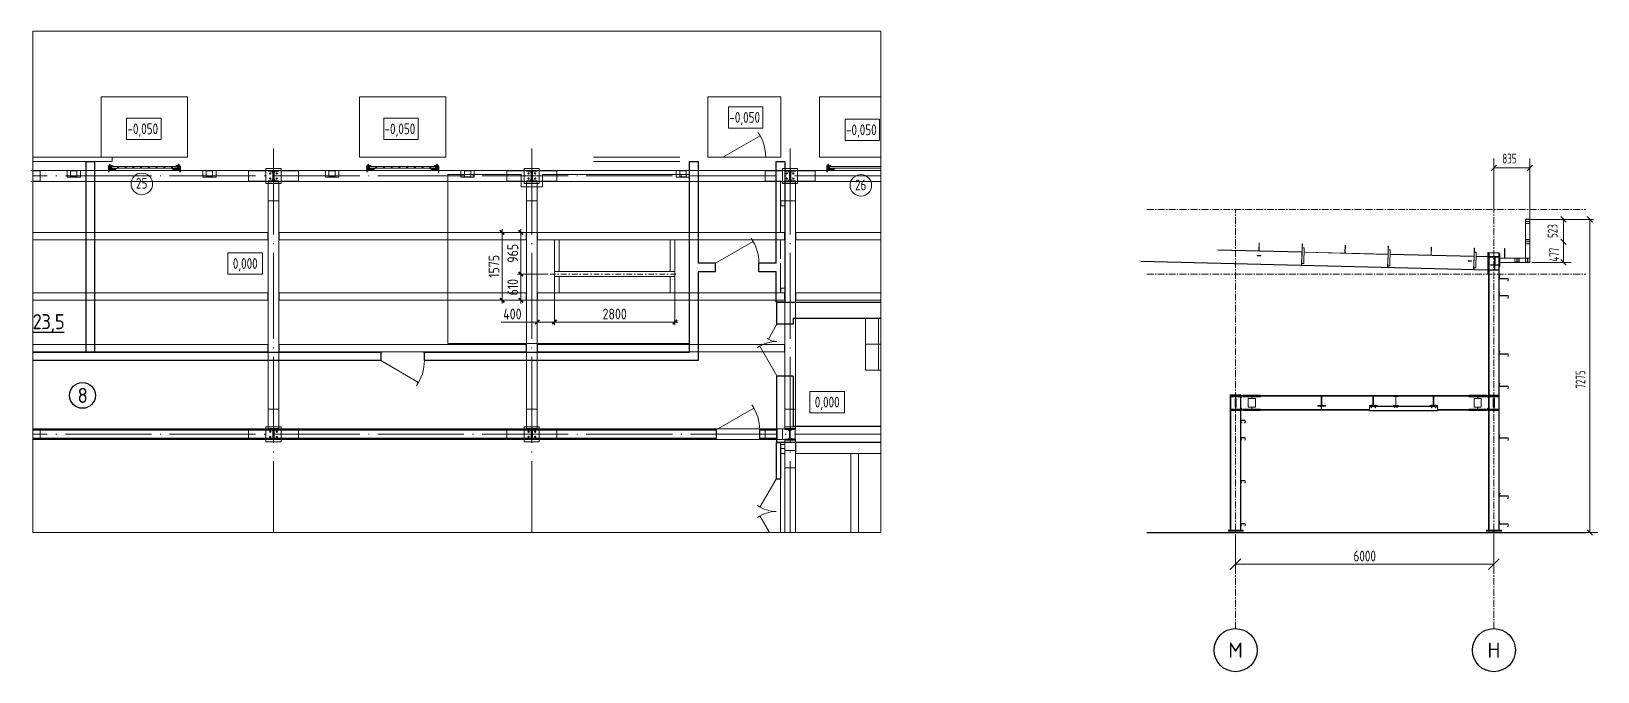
# Model space of a CAD drawing. Extents: x -965262 to 1142518, y -357520 to 71675.
# Drawn here: x -828732 to -792349, y 1311 to 16188 of the extents above; entities that cross this region are included whole.
import ezdxf
from ezdxf.enums import TextEntityAlignment as Align

# ---------------------------------------------------------------- set-up
doc = ezdxf.new("R2010")
doc.units = 0
doc.header["$LTSCALE"] = 10
for name, pattern in [('DASHDOT', [25.4, 12.7, -6.35, 0, -6.35]), ('DOTE', [2.42, 2, -0.2, 0.02, -0.2]), ('XKITLINE00', [0]), ('осевая', [50.8, 31.75, -6.35, 6.35, -6.35])]:
    doc.linetypes.add(name, pattern=pattern)
doc.layers.get('0').update_dxf_attribs({"linetype": 'CONTINUOUS', "lineweight": 30})
doc.layers.get('Defpoints').update_dxf_attribs({"linetype": 'CONTINUOUS'})
for name, color, linetype in [('Dimension', 1, 'CONTINUOUS'), ('GRID', 1, 'CONTINUOUS'), ('Part', 1, 'CONTINUOUS')]:
    doc.layers.add(name, color=color, linetype=linetype)
for name, color, linetype, lineweight in [('DOTE', 7, 'DOTE', 9), ('Размерная 013', 110, 'CONTINUOUS', 9), ('Ростверк', 155, 'CONTINUOUS', 40)]:
    doc.layers.add(name, color=color, linetype=linetype, lineweight=lineweight)
doc.styles.add('GOST 2.304', font='isocpeur.ttf', dxfattribs={"width": 0.75, "height": 250})
doc.styles.add('GOST-2.304_Type-B', font='isocpeur.ttf', dxfattribs={"width": 0.9})
doc.styles.add('ROMSIM', font='ROMANS.SHX', dxfattribs={"height": 0.2})
doc.styles.get("Standard").update_dxf_attribs({"font": 'isocpeur.ttf', "height": 300})
doc.styles.add('ГОСТ 2м', font='isocpeur.ttf', dxfattribs={"width": 0.8, "height": 250})
doc.dimstyles.new('ГОСТ', dxfattribs={"dimscale": 100, "dimtxt": 2.5, "dimasz": 2.5, "dimexe": 1.25, "dimexo": 0.625, "dimtad": 1, "dimdec": 0, "dimtxsty": 'GOST 2.304', "dimblk": 'OBLIQUE', "dimcen": 2.5, "dimclrd": 256, "dimclre": 256, "dimclrt": 256, "dimadec": 0, "dimazin": 0, "dimtfac": 1, "dimtdec": 0, "dimtmove": 0, "dimatfit": 3, "dimldrblk": 'OBLIQUE', "dimfxl": 1.25, "dimlwd": 0, "dimlwe": 0, "dimarcsym": 0})
doc.dimstyles.new('ГОСТ 2м', dxfattribs={"dimtxt": 250, "dimasz": 100, "dimexe": 75, "dimexo": 150, "dimgap": 62.5, "dimtad": 1, "dimdec": 0, "dimtxsty": 'ГОСТ 2м', "dimblk": 'ARCHTICK', "dimcen": 150, "dimdle": 75, "dimclrd": 256, "dimclre": 256, "dimclrt": 256, "dimadec": 0, "dimazin": 0, "dimtfac": 1, "dimtdec": 0, "dimtmove": 0, "dimatfit": 3, "dimldrblk": 'OBLIQUE', "dimfxl": 1, "dimlwd": 15, "dimlwe": 15, "dimarcsym": 0})

msp = doc.modelspace()

# ---------------------------------------------------------------- texts
at = {"style": 'GOST 2.304', "width": 0.75}
for s, p in [('-0,050', (-812519, 14062.5)), ('-0,050', (-826500.2, 13797.7)), ('-0,050', (-820528.2, 13797.7)), ('-0,050', (-809810.2, 13774.7)), ('0,000', (-824052.4, 10668.7, -1808.5)), ('0,000', (-810534.4, 7449.7))]:
    msp.add_text(s, height=250, dxfattribs=at).set_placement(p)
at = {"color": 4, "lineweight": 15, "width": 0.75}
for s, p in [('25', (-826302.5, 12529.1, -6519.6)), ('26', (-809599.4, 12492.2, -6519.6))]:
    msp.add_text(s, height=250, dxfattribs=at).set_placement(p)
at = {"char_height": 350, "attachment_point": 5, "style": 'GOST-2.304_Type-B'}
for s, insert, width in [('{\\T0.95;\\L23,5}', (-828336.4, 9401.8, -1808.5), 2000), ('{\\fISOCPEUR|b0|i0|c0|p34;\\T0.95;8}', (-827544.8, 7729.3, -1808.5), 800)]:
    msp.add_mtext(s, dxfattribs=dict(at, insert=insert, width=width))
at = {"layer": 'Dimension', "color": 3, "style": 'ROMSIM', "width": 0.6375}
msp.add_text('835', height=227.5, dxfattribs=at).set_placement((-794563.8, 13117.5))
for s, p in [('523', (-793281.4, 11388.3)), ('477', (-793247.8, 10837.8)), ('7275', (-792635, 7887.9))]:
    msp.add_text(s, height=227.5, rotation=90.00021, dxfattribs=at).set_placement(p)
at = {"layer": 'Размерная 013', "color": 7, "linetype": 'Continuous', "lineweight": 25, "ltscale": 0.5, "style": 'GOST 2.304'}
for s, p in [('М', (-800759.7, 1811.3)), ('Н', (-794759.7, 1811.3))]:
    msp.add_text(s, height=350, dxfattribs=at).set_placement(p, align=Align.MIDDLE_CENTER)

# ---------------------------------------------------------------- blocks, each defined once
blk = doc.blocks.new('anchor.bolt')
for p, q in [((-0.07, 0), (-0.07, -0.72)), ((0.07, 0), (0.07, -0.06)), ((-0.1, -0.04), (-0.07, -0.03)), ((-0.1, -0.04), (0.09, -0.06)), ((0.07, -0.07), (-0.1, -0.04)), ((-0.1, -0.11), (-0.07, -0.1)), ((-0.1, -0.11), (0.09, -0.13)), ((0.07, -0.14), (-0.1, -0.11)), ((-0.1, -0.18), (-0.07, -0.17)), ((-0.1, -0.18), (0.09, -0.2)), ((0.07, -0.21), (-0.1, -0.18)), ((-0.1, -0.25), (-0.07, -0.24)), ((-0.1, -0.25), (0.09, -0.27)), ((0.07, -0.28), (-0.1, -0.25)), ((-0.1, -0.32), (-0.07, -0.31)), ((-0.1, -0.32), (0.09, -0.34)), ((0.07, -0.35), (-0.1, -0.32)), ((-0.1, -0.39), (-0.07, -0.38)), ((-0.1, -0.39), (0.09, -0.41)), ((0.07, -0.42), (-0.1, -0.39)), ((-0.1, -0.46), (-0.07, -0.45)), ((-0.1, -0.46), (0.09, -0.48)), ((0.07, -0.49), (-0.1, -0.46)), ((-0.1, -0.53), (-0.07, -0.52)), ((-0.1, -0.53), (0.09, -0.55)), ((0.07, -0.56), (-0.1, -0.53)), ((-0.09, -0.6), (-0.07, -0.59)), ((-0.09, -0.6), (0.09, -0.62)), ((0.07, -0.63), (-0.09, -0.6)), ((-0.07, -0.72), (0, -0.8)), ((-0.04, -0.62), (-0.06, -0.63)), ((-0.06, -0.64), (-0.06, -0.63)), ((-0.06, -0.73), (-0.06, -0.64)), ((0, -0.79), (-0.06, -0.73)), ((-0.01, -0.63), (-0.04, -0.62)), ((-0.03, -0.63), (0, -0.79)), ((-0.03, -0.63), (0.01, -0.78)), ((-0.02, -0.63), (0.01, -0.77)), ((-0.01, -0.63), (0.02, -0.76)), ((0.03, -0.69), (-0.01, -0.63)), ((0, -0.64), (0.03, -0.75)), ((0, -0.8), (0.07, -0.72)), ((0, -0.79), (0.03, -0.74)), ((0.01, -0.66), (0.03, -0.74)), ((0.03, -0.74), (0.03, -0.69)), ((0.07, -0.06), (0.09, -0.06)), ((0.09, -0.06), (0.07, -0.07)), ((0.07, -0.07), (0.07, -0.13)), ((0.07, -0.13), (0.09, -0.13)), ((0.09, -0.13), (0.07, -0.14)), ((0.07, -0.14), (0.07, -0.2)), ((0.07, -0.2), (0.09, -0.2)), ((0.09, -0.2), (0.07, -0.21)), ((0.07, -0.21), (0.07, -0.27)), ((0.07, -0.27), (0.09, -0.27)), ((0.09, -0.27), (0.07, -0.28)), ((0.07, -0.28), (0.07, -0.34)), ((0.07, -0.33), (0.09, -0.34)), ((0.09, -0.34), (0.07, -0.35)), ((0.07, -0.35), (0.07, -0.41)), ((0.07, -0.4), (0.09, -0.41)), ((0.09, -0.41), (0.07, -0.42)), ((0.07, -0.42), (0.07, -0.48)), ((0.07, -0.47), (0.09, -0.48)), ((0.09, -0.48), (0.07, -0.49)), ((0.07, -0.49), (0.07, -0.55)), ((0.07, -0.55), (0.09, -0.55)), ((0.09, -0.55), (0.07, -0.56)), ((0.07, -0.56), (0.07, -0.62)), ((0.09, -0.62), (0.07, -0.63)), ((0.07, -0.62), (0.09, -0.62)), ((0.07, -0.63), (0.07, -0.72))]:
    blk.add_line(p, q)
blk.add_arc((0.16, -0.64), 0.222, 187.99822, 219.83604)
blk = doc.blocks.new('Крепеж_ворот')
at = {"lineweight": 15}
h = blk.add_hatch(dxfattribs=at)
h.set_pattern_fill('ANSI31', color=256, scale=2, angle=180)
h.set_pattern_definition([(225, (746089.599, 74802.7244), (4.49013, -4.49013), [])])
h.paths.add_polyline_path([(746087, 74804), (746087, 74802), (746091, 74802), (746094, 74802), (746094, 74804)], flags=17)
h.paths.add_polyline_path([(746116, 74802, 0.165118), (746120, 74803), (746124, 74806, -0.301689), (746131, 74807), (746135, 74805, 0.130081), (746138, 74804), (746142, 74804), (746142, 74806), (746138, 74806, -0.130081), (746136, 74807), (746133, 74809, 0.301689), (746123, 74808), (746118, 74805, -0.165112), (746116, 74804), (746064, 74804, -0.414223), (746061, 74807), (746061, 74868), (746059, 74868), (746059, 74869), (746059, 74870), (746059, 74870), (746059, 74871), (746059, 74872), (746059, 74872), (746059, 74873), (746059, 74874), (746059, 74875), (746059, 74876), (746059, 74876), (746059, 74877), (746059, 74877), (746059, 74878), (746059, 74879), (746059, 74879), (746061, 74879), (746061, 74945), (746058, 74945), (746058, 74807, 0.41422), (746064, 74802)])
h = blk.add_hatch(dxfattribs=at)
h.set_pattern_fill('ANSI31', color=256, scale=2, angle=90)
h.set_pattern_definition([(135, (736343.8085, 75928.334), (-4.490128, -4.490128), [])])
edge = h.paths.add_edge_path()
edge.add_ellipse((746065, 74838), major_axis=(-1.67, 1.67), ratio=1, start_angle=45, end_angle=135, ccw=False)
edge.add_line((746063, 74838), (746063, 74868))
edge.add_line((746063, 74868), (746061, 74868))
edge.add_line((746061, 74868), (746061, 74838))
edge.add_ellipse((746065, 74838), major_axis=(-2.89, 2.89), ratio=1, start_angle=45, end_angle=135)
edge.add_line((746065, 74834), (746097, 74834))
edge.add_line((746097, 74834), (746097, 74836))
edge.add_line((746097, 74836), (746065, 74836))
edge = h.paths.add_edge_path()
edge.add_ellipse((746065, 74890), major_axis=(2.89, 2.89), ratio=1, start_angle=106, end_angle=135)
edge.add_line((746061, 74890), (746061, 74879))
edge.add_line((746061, 74879), (746063, 74879))
edge.add_line((746063, 74879), (746063, 74890))
edge.add_ellipse((746065, 74890), major_axis=(-1.67, 1.67), ratio=1, start_angle=16, end_angle=45, ccw=False)
edge.add_line((746063, 74891), (746070, 74904))
edge.add_ellipse((746079, 74899), major_axis=(7.45, 7.45), ratio=1, start_angle=-3, end_angle=106, ccw=False)
edge.add_line((746087, 74906), (746097, 74894))
edge.add_line((746097, 74894), (746099, 74895))
edge.add_line((746099, 74895), (746088, 74907))
edge.add_ellipse((746079, 74899), major_axis=(8.67, 8.67), ratio=1, start_angle=-3, end_angle=106)
edge.add_line((746068, 74905), (746062, 74892))
h = blk.add_hatch(color=256, dxfattribs=at)
h.dxf.hatch_style = 1
h.paths.add_polyline_path([(746146, 74809), (746143, 74810, 0.10613), (746142, 74810), (746136, 74809, -0.181324), (746135, 74810, 0.335683), (746120, 74809, -0.119126), (746119, 74809, 0.371631), (746118, 74808), (746118, 74808, 0.451909), (746119, 74807, 0.124341), (746121, 74808, -0.343618), (746134, 74808, 0.181324), (746137, 74808), (746143, 74808, -0.110452), (746143, 74808), (746147, 74807, -0.710497), (746147, 74805), (746143, 74804), (746136, 74804, -0.178994), (746133, 74805, 0.369834), (746130, 74805, -0.178993), (746127, 74804), (746122, 74804, 0.120709), (746122, 74804), (746120, 74803, -0.017147), (746119, 74802, 0.538795), (746120, 74802), (746127, 74802, 0.207608), (746131, 74804, -0.433918), (746132, 74804, 0.207608), (746135, 74802), (746143, 74802, 0.079707), (746143, 74802), (746148, 74804, 0.461502), (746149, 74807, -0.250825), (746149, 74808, -0.128039), (746173, 74816, 0.416657), (746174, 74816), (746174, 74817, 0.409849), (746173, 74817, 0.127248)])
for p, q in [((746058, 74807), (746058, 74945)), ((746058, 74945), (746061, 74945)), ((746059, 74879), (746063, 74879)), ((746059, 74868), (746059, 74879)), ((746059, 74868), (746063, 74868)), ((746061, 74879), (746061, 74945)), ((746061, 74879), (746061, 74890)), ((746061, 74807), (746061, 74868)), ((746061, 74838), (746061, 74868)), ((746068, 74905), (746062, 74892)), ((746070, 74904), (746063, 74891)), ((746063, 74838), (746063, 74890)), ((746064, 74883), (746063, 74883)), ((746064, 74865), (746063, 74865)), ((746064, 74883), (746064, 74874)), ((746067, 74880), (746064, 74883)), ((746064, 74875), (746064, 74873)), ((746064, 74874), (746064, 74865)), ((746067, 74868), (746064, 74865)), ((746064, 74804), (746116, 74804)), ((746064, 74802), (746116, 74802)), ((746097, 74836), (746065, 74836)), ((746097, 74834), (746065, 74834)), ((746067, 74880), (746067, 74875)), ((746067, 74873), (746067, 74868)), ((746079, 74806), (746102, 74806)), ((746079, 74806), (746079, 74804)), ((746079, 74804), (746102, 74804)), ((746082, 74814), (746081, 74813)), ((746081, 74813), (746081, 74806)), ((746099, 74814), (746082, 74814)), ((746086, 74813), (746086, 74806)), ((746087, 74906), (746097, 74894)), ((746088, 74907), (746099, 74895)), ((746095, 74813), (746095, 74806)), ((746097, 74894), (746099, 74895)), ((746097, 74834), (746097, 74836)), ((746099, 74814), (746100, 74813)), ((746100, 74813), (746100, 74806)), ((746102, 74806), (746102, 74804)), ((746118, 74805), (746123, 74808)), ((746120, 74803), (746124, 74806)), ((746135, 74805), (746131, 74807)), ((746136, 74807), (746133, 74809)), ((746142, 74806), (746138, 74806)), ((746138, 74804), (746142, 74804)), ((746142, 74806), (746142, 74804)), ((746142, 74804), (746142, 74806)), ((746143, 74804), (746147, 74805)), ((746143, 74802), (746148, 74804)), ((746174, 74817), (746174, 74816))]:
    blk.add_line(p, q)
for p, q in [((746061, 74879), (746061, 74881)), ((746061, 74834), (746061, 74868)), ((746063, 74883), (746063, 74874)), ((746063, 74874), (746063, 74865)), ((746073, 74842), (746073, 74905)), ((746073, 74896), (746077, 74892)), ((746073, 74851), (746077, 74855)), ((746074, 74886), (746074, 74861)), ((746074, 74880), (746076, 74880)), ((746074, 74867), (746076, 74867)), ((746076, 74886), (746076, 74883)), ((746076, 74883), (746076, 74886)), ((746076, 74886), (746077, 74886)), ((746076, 74864), (746076, 74883)), ((746077, 74873), (746076, 74880)), ((746076, 74880), (746076, 74867)), ((746077, 74873), (746076, 74867)), ((746076, 74864), (746076, 74861)), ((746076, 74864), (746076, 74861)), ((746076, 74861), (746077, 74861)), ((746077, 74886), (746077, 74892)), ((746077, 74861), (746077, 74855)), ((746081, 74898), (746081, 74886)), ((746081, 74849), (746081, 74861)), ((746087, 74898), (746082, 74898)), ((746082, 74886), (746087, 74886)), ((746082, 74861), (746087, 74861)), ((746087, 74849), (746082, 74849)), ((746087, 74899), (746087, 74898)), ((746087, 74886), (746087, 74898)), ((746087, 74886), (746098, 74886)), ((746087, 74849), (746087, 74861)), ((746087, 74861), (746098, 74861)), ((746087, 74847), (746087, 74849)), ((746099, 74885), (746099, 74883)), ((746099, 74883), (746099, 74864)), ((746099, 74882), (746100, 74882)), ((746099, 74865), (746100, 74865)), ((746099, 74862), (746099, 74864)), ((746100, 74861), (746100, 74886)), ((746100, 74886), (746110, 74886)), ((746100, 74861), (746110, 74861)), ((746110, 74861), (746110, 74886)), ((746110, 74881), (746225, 74881)), ((746110, 74865), (746212, 74865)), ((746114, 74877), (746225, 74877)), ((746250, 74859), (746250, 74863))]:
    blk.add_line(p, q, dxfattribs=at)
at = {"lineweight": 15, "ltscale": 0.5}
for p, q in [((746076, 74886), (746074, 74886)), ((746076, 74861), (746074, 74861))]:
    blk.add_line(p, q, dxfattribs=at)
at = {"lineweight": 15, "extrusion": (-1.7375e-14, 1, 0)}
for p, q in [((746113, 74884), (746225, 74884)), ((746113, 74863), (746113, 74884)), ((746113, 74863), (746136, 74863)), ((746117, 74857), (746117, 74829)), ((746117, 74826), (746119, 74823)), ((746119, 74823), (746123, 74825)), ((746121, 74857), (746121, 74829)), ((746123, 74825), (746121, 74828)), ((746123, 74863), (746123, 74863)), ((746250, 74863), (746123, 74863)), ((746250, 74859), (746123, 74859)), ((746124, 74840), (746124, 74849)), ((746136, 74882), (746157, 74882)), ((746136, 74863), (746136, 74882)), ((746157, 74882), (746157, 74863)), ((746157, 74863), (746212, 74863))]:
    blk.add_line(p, q, dxfattribs=at)
at = {"lineweight": 15, "ltscale": 0.5, "extrusion": (-1.7375e-14, 1, 0)}
for p, q in [((746113, 74880), (746225, 74880)), ((746136, 74866), (746113, 74866)), ((746115, 74871), (746120, 74871)), ((746121, 74857), (746117, 74857)), ((746117, 74852), (746117, 74854)), ((746121, 74840), (746117, 74840)), ((746117, 74837), (746117, 74835)), ((746121, 74829), (746117, 74829)), ((746120, 74839), (746120, 74850)), ((746124, 74848), (746120, 74848)), ((746124, 74841), (746120, 74841)), ((746123, 74869), (746123, 74863)), ((746123, 74863), (746123, 74859)), ((746140, 74863), (746140, 74859)), ((746153, 74863), (746153, 74859)), ((746212, 74866), (746157, 74866)), ((746173, 74863), (746173, 74859))]:
    blk.add_line(p, q, dxfattribs=at)
at = {"lineweight": 15, "extrusion": (-2.77556e-16, -1, 0)}
for p, q in [((746225, 74866), (746114, 74866)), ((746128, 74866), (746128, 74863)), ((746138, 74866), (746138, 74863)), ((746164, 74866), (746164, 74863)), ((746174, 74866), (746174, 74863)), ((746201, 74866), (746201, 74863)), ((746210, 74866), (746210, 74863)), ((746225, 74884), (746225, 74863))]:
    blk.add_line(p, q, dxfattribs=at)
at = {"extrusion": (-1, -4.26669e-14, 0)}
for p, q in [((746118, 74808), (746118, 74808)), ((746136, 74809), (746142, 74810)), ((746143, 74808), (746137, 74808)), ((746143, 74810), (746146, 74809)), ((746147, 74807), (746143, 74808))]:
    blk.add_line(p, q, dxfattribs=at)
at = {"extrusion": (-1, -4.2422e-14, 1.22461e-16)}
for p, q in [((746119, 74803), (746122, 74804)), ((746127, 74802), (746120, 74802)), ((746122, 74804), (746127, 74804)), ((746143, 74802), (746135, 74802)), ((746136, 74804), (746143, 74804))]:
    blk.add_line(p, q, dxfattribs=at)
for centre, radius, start, end in [((746064, 74807), 5.62, 180, 270), ((746064, 74807), 3.11, 180, 270), ((746082, 74804), 10.4, 68.2753, 87.8782), ((746091, 74798), 16.2, 73.306, 107.292), ((746099, 74804), 10.4, 92.1218, 111.7247), ((746116, 74807), 3.11, 270, 307.5043), ((746116, 74807), 5.62, 270, 307.5043), ((746119, 74808), 0.586, 91.7247, 173.2711), ((746119, 74807), 0.586, 173.2711, 270.547), ((746118, 74812), 3.52, 271.7247, 298.8983), ((746118, 74812), 5.21, 270.547, 298.8983), ((746128, 74799), 12.4, 54.8903, 129.1143), ((746128, 74799), 10.7, 54.8903, 130.7448), ((746128, 74801), 8.97, 60.3534, 127.5043), ((746128, 74801), 8.97, 60.3534, 127.5043), ((746128, 74801), 8.97, 60.3534, 127.5043), ((746128, 74801), 6.46, 60.3534, 127.5043), ((746136, 74811), 3.54, 234.8903, 276), ((746136, 74811), 1.86, 234.8903, 276), ((746138, 74810), 5.62, 240.3534, 270), ((746138, 74810), 3.11, 240.3534, 270), ((746143, 74810), 0.292, 71.7675, 96), ((746143, 74808), 0.292, 70.7873, 96), ((746176, 74761), 56.8, 93.2805, 122.2878), ((746147, 74806), 0.562, 289.2127, 70.7873), ((746147, 74806), 2.25, 288.2291, 27.3228), ((746176, 74765), 50.3, 93.6593, 122.8448), ((746150, 74807), 0.586, 151, 207.3228), ((746173, 74817), 0.6, 4.1357, 93.2805), ((746173, 74816), 0.6, 273.6593, 4.1357)]:
    blk.add_arc(centre, radius, start, end)
at = {"lineweight": 15}
for centre, radius, start, end in [((746079, 74899), 8.28, 0, 136.0097), ((746079, 74847), 8.28, 223.9903, 0), ((746077, 74883), 0.956, 180, 270), ((746077, 74883), 0.75, 180, 270), ((746077, 74864), 0.956, 90, 180), ((746077, 74864), 0.75, 90, 180), ((746076, 74892), 0.375, 0, 45), ((746076, 74855), 0.375, 315, 0), ((746082, 74898), 0.375, 91, 180), ((746082, 74886), 0.75, 180, 270), ((746082, 74861), 0.75, 90, 180), ((746082, 74849), 0.375, 180, 269), ((746098, 74885), 0.375, 0, 90), ((746098, 74862), 0.375, 270, 0), ((746123, 74857), 5.92, 90, 180), ((746123, 74829), 5.92, 180, 199.6464), ((746123, 74857), 1.87, 90, 180), ((746129, 74855), 8.15, 194.9986, 233.9214), ((746129, 74833), 8.15, 126.0786, 165.0014), ((746123, 74829), 1.87, 180, 185.5313)]:
    blk.add_arc(centre, radius, start, end, dxfattribs=at)
at = {"lineweight": 15, "ltscale": 0.5}
for centre, radius, start, end in [((746119, 74852), 2.25, 195, 270), ((746119, 74836), 2.25, 90, 165), ((746119, 74850), 0.375, 0, 90), ((746119, 74839), 0.375, 270, 0)]:
    blk.add_arc(centre, radius, start, end, dxfattribs=at)
at = {"extrusion": (-1.22461e-16, -5.20252e-30, -1)}
for centre, radius, start, end in [((-746120, 74802), 0.187, 270, 62.4687), ((-746122, 74803), 0.586, 62.4687, 90), ((-746127, 74809), 4.69, 229.4077, 270), ((-746127, 74807), 4.69, 223.0863, 270), ((-746131, 74803), 2.32, 49.4077, 130.5923), ((-746131, 74803), 0.637, 43.0863, 136.9137), ((-746135, 74807), 4.69, 270, 316.9137), ((-746136, 74809), 4.69, 270, 310.5923), ((-746143, 74804), 0.292, 250.7873, 270), ((-746143, 74802), 0.292, 251.7709, 270)]:
    blk.add_arc(centre, radius, start, end, dxfattribs=at)
at = {"extrusion": (0, 0, -1)}
for centre, major_axis, start_param, end_param in [((746065, 74890), (2.89, 2.89), 3.926991, 4.433136), ((746065, 74838), (-2.89, 2.89), 3.926991, 5.497787), ((746065, 74890), (-1.67, 1.67), 5.497787, 6.003933), ((746065, 74838), (-1.67, 1.67), 3.926991, 5.497787), ((746079, 74899), (8.67, 8.67), 4.433136, 6.335545), ((746079, 74899), (7.45, 7.45), 4.433136, 6.335545)]:
    blk.add_ellipse(centre, major_axis=major_axis, ratio=1, start_param=start_param, end_param=end_param, dxfattribs=at)
for points in [[(746067, 74875), (746066, 74875), (746064, 74875)], [(746064, 74873), (746066, 74873), (746067, 74873)]]:
    blk.add_rational_spline(points, [1, 1.01284142743, 1], degree=2)
at = {"lineweight": 15, "ltscale": 0.5}
for points, knots in [([(746115, 74871), (746115, 74871), (746114, 74871), (746114, 74871), (746114, 74872), (746113, 74872), (746113, 74872), (746113, 74873), (746113, 74873), (746113, 74873)], [0.37141352, 0.37141352, 0.37141352, 0.37141352, 0.39402571, 0.39402571, 0.41663789, 0.41663789, 0.43959523, 0.43959523, 0.46255257, 0.46255257, 0.46255257, 0.46255257]), ([(746123, 74869), (746123, 74869), (746123, 74869), (746122, 74870), (746122, 74870), (746122, 74871), (746122, 74871), (746121, 74871), (746121, 74871), (746120, 74871)], [0.28027447, 0.28027447, 0.28027447, 0.28027447, 0.30323181, 0.30323181, 0.32618916, 0.32618916, 0.34880134, 0.34880134, 0.37141352, 0.37141352, 0.37141352, 0.37141352])]:
    blk.add_open_spline(points, degree=3, knots=knots, dxfattribs=at)
at = {"lineweight": 15}
for points in [[(746117, 74827), (746117, 74827), (746117, 74826), (746117, 74826)], [(746121, 74828), (746121, 74828), (746121, 74828), (746121, 74829)]]:
    blk.add_open_spline(points, degree=3, dxfattribs=at)
at = {"xscale": -50.80000000000001, "yscale": 50.80000000000001, "zscale": 50.80000000000001}
blk.add_blockref('anchor.bolt', (746091, 74804), dxfattribs=at)
blk = doc.blocks.new('_Oblique')
at = {"color": 0, "linetype": 'ByBlock', "lineweight": -2}
blk.add_line((-0.5, -0.5), (0.5, 0.5), dxfattribs=at)
blk = doc.blocks.new('*D2612')
at = {"layer": 'Defpoints', "color": 0, "linetype": 'ByBlock', "lineweight": 5, "transparency": 16777216}
for p in [(-800760, 3810), (-794760, 3810), (-794760, 3810)]:
    blk.add_point(p, dxfattribs=at)
at = {"layer": 'Ростверк', "lineweight": 0, "transparency": 16777216}
for p, q in [((-800760, 3873), (-800760, 3935)), ((-800760, 3810), (-794760, 3810)), ((-794760, 3873), (-794760, 3935))]:
    blk.add_line(p, q, dxfattribs=at)
at = {"layer": 'Ростверк', "linetype": 'ByBlock', "lineweight": 0, "transparency": 16777216, "xscale": 250, "yscale": 250, "zscale": 250, "rotation": 180}
blk.add_blockref('_Oblique', (-800760, 3810), dxfattribs=at)
at = {"layer": 'Ростверк', "linetype": 'ByBlock', "lineweight": 0, "transparency": 16777216, "xscale": 250, "yscale": 250, "zscale": 250}
blk.add_blockref('_Oblique', (-794760, 3810), dxfattribs=at)
at = {"layer": 'Ростверк', "linetype": 'ByBlock', "lineweight": 9, "transparency": 16777216, "insert": (-797760, 3998), "char_height": 250, "attachment_point": 5, "style": 'GOST 2.304'}
blk.add_mtext('6000', dxfattribs=at)
blk = doc.blocks.new('23')
at = {"lineweight": 5}
for p, q in [((-781766, -19566), (-781656, -19566)), ((-781766, -19566), (-781766, -19575)), ((-781766, -19575), (-781714, -19575)), ((-781714, -19575), (-781714, -19787)), ((-781656, -19575), (-781708, -19575)), ((-781708, -19575), (-781708, -19787)), ((-781656, -19566), (-781656, -19575)), ((-781714, -19787), (-781766, -19787)), ((-781766, -19787), (-781766, -19796)), ((-781656, -19796), (-781766, -19796)), ((-781708, -19787), (-781656, -19787)), ((-781656, -19787), (-781656, -19796)), ((-781656, -19796), (-781656, -19796))]:
    blk.add_line(p, q, dxfattribs=at)
blk = doc.blocks.new('_ArchTick')
at = {"color": 0, "linetype": 'ByBlock', "lineweight": 0, "const_width": 0.4}
blk.add_lwpolyline([(-0.5, -0.5), (0.5, 0.5)], dxfattribs=at)
blk = doc.blocks.new('*D2624')
at = {"lineweight": 15, "transparency": 16777216}
for p, q in [((-816982, 10111), (-816982, 9359)), ((-816582, 10111), (-816582, 9359)), ((-816982, 9434), (-817820, 9434)), ((-816582, 9434), (-817057, 9434))]:
    blk.add_line(p, q, dxfattribs=at)
at = {"layer": 'Defpoints', "color": 0, "lineweight": 5, "transparency": 16777216}
for p in [(-816982, 10261, -3260), (-816582, 10261, -3260), (-816582, 9434)]:
    blk.add_point(p, dxfattribs=at)
at = {"lineweight": 15, "transparency": 16777216, "xscale": 100, "yscale": 100, "zscale": 100, "rotation": 180}
blk.add_blockref('_ArchTick', (-816982, 9434), dxfattribs=at)
at = {"lineweight": 15, "transparency": 16777216, "xscale": 100, "yscale": 100, "zscale": 100}
blk.add_blockref('_ArchTick', (-816582, 9434), dxfattribs=at)
at = {"lineweight": 5, "transparency": 16777216, "insert": (-817558, 9621), "char_height": 250, "attachment_point": 5, "style": 'ГОСТ 2м'}
blk.add_mtext('400', dxfattribs=at)
blk = doc.blocks.new('*D2625')
at = {"lineweight": 15, "transparency": 16777216}
for p, q in [((-816582, 10451), (-816582, 9359)), ((-813782, 10451), (-813782, 9359)), ((-816657, 9434), (-813707, 9434))]:
    blk.add_line(p, q, dxfattribs=at)
at = {"layer": 'Defpoints', "color": 0, "lineweight": 5, "transparency": 16777216}
for p in [(-816582, 10601), (-813782, 10601, -3260), (-813782, 9434)]:
    blk.add_point(p, dxfattribs=at)
at = {"lineweight": 15, "transparency": 16777216, "xscale": 100, "yscale": 100, "zscale": 100, "rotation": 180}
blk.add_blockref('_ArchTick', (-816582, 9434), dxfattribs=at)
at = {"lineweight": 15, "transparency": 16777216, "xscale": 100, "yscale": 100, "zscale": 100}
blk.add_blockref('_ArchTick', (-813782, 9434), dxfattribs=at)
at = {"lineweight": 5, "transparency": 16777216, "insert": (-815182, 9621), "char_height": 250, "attachment_point": 5, "style": 'ГОСТ 2м'}
blk.add_mtext('2800', dxfattribs=at)
blk = doc.blocks.new('*D2626')
at = {"lineweight": 15, "transparency": 16777216}
for p, q in [((-816732, 11515), (-817872, 11515)), ((-817797, 9865), (-817797, 11590)), ((-816732, 9940), (-817872, 9940))]:
    blk.add_line(p, q, dxfattribs=at)
at = {"layer": 'Defpoints', "color": 0, "lineweight": 5, "transparency": 16777216}
for p in [(-817797, 11515), (-816582, 11515, -3260), (-816582, 9940)]:
    blk.add_point(p, dxfattribs=at)
at = {"lineweight": 15, "transparency": 16777216, "xscale": 100, "yscale": 100, "zscale": 100}
for p, rotation in [((-817797, 11515), 90), ((-817797, 9940), 270)]:
    blk.add_blockref('_ArchTick', p, dxfattribs=dict(at, rotation=rotation))
at = {"lineweight": 5, "transparency": 16777216, "insert": (-817985, 10727), "char_height": 250, "attachment_point": 5, "rotation": 90, "style": 'ГОСТ 2м'}
blk.add_mtext('1575', dxfattribs=at)
blk = doc.blocks.new('*D2627')
at = {"lineweight": 15, "transparency": 16777216}
for p, q in [((-816882, 11515), (-817437, 11515)), ((-817362, 11590), (-817362, 10473)), ((-816732, 10548), (-817437, 10548))]:
    blk.add_line(p, q, dxfattribs=at)
at = {"layer": 'Defpoints', "color": 0, "lineweight": 5, "transparency": 16777216}
for p in [(-816732, 11515), (-817362, 10548), (-816582, 10548, -3260)]:
    blk.add_point(p, dxfattribs=at)
at = {"lineweight": 15, "transparency": 16777216, "xscale": 100, "yscale": 100, "zscale": 100}
for p, rotation in [((-817362, 11515), 90), ((-817362, 10548), 270)]:
    blk.add_blockref('_ArchTick', p, dxfattribs=dict(at, rotation=rotation))
at = {"lineweight": 5, "transparency": 16777216, "insert": (-817549, 11031), "char_height": 250, "attachment_point": 5, "rotation": 90, "style": 'ГОСТ 2м'}
blk.add_mtext('965', dxfattribs=at)
blk = doc.blocks.new('*D2628')
at = {"lineweight": 15, "transparency": 16777216}
for p, q in [((-817362, 9865), (-817362, 10623)), ((-816732, 10548), (-817437, 10548)), ((-816732, 9940), (-817437, 9940))]:
    blk.add_line(p, q, dxfattribs=at)
at = {"layer": 'Defpoints', "color": 0, "lineweight": 5, "transparency": 16777216}
for p in [(-817362, 10548), (-816582, 10548, -3260), (-816582, 9940)]:
    blk.add_point(p, dxfattribs=at)
at = {"lineweight": 15, "transparency": 16777216, "xscale": 100, "yscale": 100, "zscale": 100}
for p, rotation in [((-817362, 10548), 90), ((-817362, 9940), 270)]:
    blk.add_blockref('_ArchTick', p, dxfattribs=dict(at, rotation=rotation))
at = {"lineweight": 5, "transparency": 16777216, "insert": (-817549, 10244), "char_height": 250, "attachment_point": 5, "rotation": 90, "style": 'ГОСТ 2м'}
blk.add_mtext('610', dxfattribs=at)

# ---------------------------------------------------------------- dimensions: what is measured, and where the dimension line sits
at = {"lineweight": 5}
dim = msp.add_linear_dim(base=(-817797.3, 11514.9), p1=(-816582.4, 9939.9), p2=(-816582.4, 11514.9, -3259.8), angle=90, dimstyle='ГОСТ 2м', dxfattribs=at)
dim.commit()
dim.dimension.update_dxf_attribs({"geometry": '*D2626', "text_midpoint": (-817984.8, 10727.4)})
for p1, text, picture, middle in [((-816732.4, 11514.9), '965', '*D2627', (-817549.2, 11031.2)), ((-816582.4, 9939.9), '610', '*D2628', (-817549.2, 10243.7))]:
    dim = msp.add_linear_dim(base=(-817361.7, 10547.5), p1=p1, p2=(-816582.4, 10547.5, -3259.8), angle=90, text=text, dimstyle='ГОСТ 2м', dxfattribs=at)
    dim.commit()
    dim.dimension.update_dxf_attribs({"geometry": picture, "text_midpoint": middle})
dim = msp.add_linear_dim(base=(-813782.4, 9434), p1=(-816582.4, 10600.7), p2=(-813782.4, 10600.7, -3259.8), dimstyle='ГОСТ 2м', dxfattribs=at)
dim.commit()
dim.dimension.update_dxf_attribs({"geometry": '*D2625', "text_midpoint": (-815182.4, 9621.5)})
dim = msp.add_linear_dim(base=(-816582.4, 9434), p1=(-816982.4, 10260.6, -3259.8), p2=(-816582.4, 10260.6, -3259.8), dimstyle='ГОСТ 2м', dxfattribs=at)
dim.commit()
dim.dimension.update_dxf_attribs({"geometry": '*D2624', "text_midpoint": (-817557.7, 9434), "dimtype": 160})
at = {"layer": 'Ростверк', "color": 0, "linetype": 'ByBlock', "lineweight": 9}
dim = msp.add_linear_dim(base=(-794759.7, 3810.2), p1=(-800759.7, 3810.2), p2=(-794759.7, 3810.2), dimstyle='ГОСТ', dxfattribs=at)
dim.commit()
dim.dimension.update_dxf_attribs({"geometry": '*D2612', "text_midpoint": (-797759.7, 3997.7)})

# ---------------------------------------------------------------- hatches: boundary and pattern name
at = {"lineweight": 15}
h = msp.add_hatch(dxfattribs=at)
h.set_pattern_fill('ANSI37', color=256, scale=40, angle=270)
h.set_pattern_definition([(315, (-827619.39, 13027.48), (89.8026, 89.8026), []), (45, (-827619.39, 13027.48), (-89.8026, 89.8026), [])])
h.paths.add_polyline_path([(-826873.8, 13046.5), (-828373.8, 13046.5), (-828373.8, 13006.5), (-826873.8, 13006.5)])
h.paths.add_polyline_path([(-827973.8, 13046.5), (-828373.8, 13046.5), (-828373.8, 13006.5), (-827973.8, 13006.5)], flags=16)
h.paths.add_polyline_path([(-827973.8, 13006.5), (-825341.1, 13006.5), (-825341.1, 13046.5), (-827973.8, 13046.5)])
h = msp.add_hatch(dxfattribs=at)
h.set_pattern_fill('ANSI37', color=256, scale=40, angle=270)
h.set_pattern_definition([(315, (-821619.39, 13027.48), (89.8026, 89.8026), []), (45, (-821619.39, 13027.48), (-89.8026, 89.8026), [])])
h.paths.add_polyline_path([(-820873.8, 13046.5), (-822373.8, 13046.5), (-822373.8, 13006.5), (-820873.8, 13006.5)])
h.paths.add_polyline_path([(-821973.8, 13046.5), (-822373.8, 13046.5), (-822373.8, 13006.5), (-821973.8, 13006.5)], flags=16)
h.paths.add_polyline_path([(-821973.8, 13006.5), (-819341.1, 13006.5), (-819341.1, 13046.5), (-821973.8, 13046.5)])

# ---------------------------------------------------------------- linework, layer by layer
at = {"lineweight": 15, "ltscale": 0.3}
for p, q in [((-827107.2, 13262.4), (-827107.2, 14662.5)), ((-827107.2, 14662.5), (-825107.2, 14662.5)), ((-825107.2, 13262.4), (-825107.2, 14662.5)), ((-821107.2, 13262.5), (-821107.2, 14662.5)), ((-821107.2, 14662.5), (-819107.2, 14662.5)), ((-819107.2, 13262.5), (-819107.2, 14662.5)), ((-813022.2, 13262.5), (-813022.2, 14662.5)), ((-813022.2, 14662.5), (-811322.2, 14662.5)), ((-811322.2, 13262.5), (-811322.2, 14662.5)), ((-810422.2, 13262.5), (-810422.2, 14662.5)), ((-810422.2, 14662.5), (-809002.2, 14662.5)), ((-827107.2, 13262.5), (-825107.2, 13262.5)), ((-827107.2, 13262.4), (-825107.2, 13262.4)), ((-821107.2, 13262.5), (-819107.2, 13262.5)), ((-813022.2, 13262.5), (-811322.2, 13262.5)), ((-810422.2, 13262.5), (-809002.2, 13262.5)), ((-809352.4, 8317.3), (-809352.4, 9517.4))]:
    msp.add_line(p, q, dxfattribs=at)
at = {"lineweight": 15}
for p, q in [((-812538.2, 14436.5), (-811738.2, 14436.5)), ((-812538.2, 13936.5), (-812538.2, 14436.5)), ((-811738.2, 14436.5), (-811738.2, 13936.5)), ((-826519.3, 14171.7), (-825719.3, 14171.7)), ((-826519.3, 13671.7), (-826519.3, 14171.7)), ((-825719.3, 14171.7), (-825719.3, 13671.7)), ((-820547.4, 14171.7), (-819747.4, 14171.7)), ((-820547.4, 13671.7), (-820547.4, 14171.7)), ((-819747.4, 14171.7), (-819747.4, 13671.7)), ((-811738.2, 13936.5), (-812538.2, 13936.5)), ((-809829.4, 14148.7), (-809029.4, 14148.7)), ((-809829.4, 13648.7), (-809829.4, 14148.7)), ((-809029.4, 14148.7), (-809029.4, 13648.7)), ((-825719.3, 13671.7), (-826519.3, 13671.7)), ((-819747.4, 13671.7), (-820547.4, 13671.7)), ((-812672.4, 13262.4, -1808.5), (-811806.4, 13762.4, -1808.5)), ((-809029.4, 13648.7), (-809829.4, 13648.7)), ((-826873.8, 13046.5), (-825341.1, 13046.5)), ((-826873.8, 13046.5), (-826873.8, 13006.5)), ((-826873.8, 13006.5), (-825341.1, 13006.5)), ((-825341.1, 13046.5), (-825341.1, 13006.5)), ((-823282.4, 12652.4, -3259.8), (-823282.4, 13002.4, -3259.8)), ((-823282.4, 13002.4, -3259.8), (-822932.4, 13002.4, -3259.8)), ((-822932.4, 13002.4, -3259.8), (-822932.4, 12652.4, -3259.8)), ((-820873.8, 13046.5), (-819341.1, 13046.5)), ((-820873.8, 13046.5), (-820873.8, 13006.5)), ((-820873.8, 13006.5), (-819341.1, 13006.5)), ((-819341.1, 13046.5), (-819341.1, 13006.5)), ((-817357.4, 12862.4, -3259.8), (-819057.4, 12862.4, -1808.5)), ((-819057.4, 12862.4, -1808.5), (-819057.4, 8937.4, -1808.5)), ((-817357.4, 12862.4, -3259.8), (-817357.4, 12577.4, -3259.8)), ((-817282.4, 12652.4, -3259.8), (-817282.4, 13002.4, -3259.8)), ((-817282.4, 13002.4, -3259.8), (-816932.4, 13002.4, -3259.8)), ((-816932.4, 13002.4, -3259.8), (-816932.4, 12652.4, -3259.8)), ((-816857.4, 12862.4, -3259.8), (-813442.4, 12862.4, -1808.5)), ((-816857.4, 12862.4, -3259.8), (-816857.4, 12577.4, -3259.8)), ((-811282.4, 12652.4, -3259.8), (-811282.4, 13002.4, -3259.8)), ((-811282.4, 13002.4, -3259.8), (-810932.4, 13002.4, -3259.8)), ((-810932.4, 13002.4, -3259.8), (-810932.4, 12652.4, -3259.8)), ((-810188.8, 13046.5), (-809002.2, 13046.5)), ((-810188.8, 13046.5), (-810188.8, 13006.5)), ((-810188.8, 13006.5), (-809002.2, 13006.5)), ((-822932.4, 12652.4, -3259.8), (-823282.4, 12652.4, -3259.8)), ((-816857.4, 12577.4, -3259.8), (-817357.4, 12577.4, -3259.8)), ((-816932.4, 12652.4, -3259.8), (-817282.4, 12652.4, -3259.8)), ((-810932.4, 12652.4, -3259.8), (-811282.4, 12652.4, -3259.8)), ((-812842.2, 10802.4, -1808.5), (-811967.6, 11307.4)), ((-824165.2, 11042.7, -1808.5), (-823365.2, 11042.7, -1808.5)), ((-824165.2, 10542.7, -1808.5), (-824165.2, 11042.7, -1808.5)), ((-823365.2, 11042.7, -1808.5), (-823365.2, 10542.7, -1808.5)), ((-823365.2, 10542.7, -1808.5), (-824165.2, 10542.7, -1808.5)), ((-811412.4, 9382.4, -1808.5), (-811612.4, 9036, -1808.5)), ((-817807.4, 8937.4, -1808.5), (-819057.4, 8937.4, -1808.5)), ((-811412.4, 8182.4, -1808.5), (-811812.4, 8875.2, -1808.5)), ((-820612.4, 8537.4, -1808.5), (-819737.7, 8032.4, -1808.5)), ((-810647.1, 7823.7), (-809847.1, 7823.7)), ((-810647.1, 7323.7), (-810647.1, 7823.7)), ((-809847.1, 7823.7), (-809847.1, 7323.7)), ((-812822.4, 6927.4, 334.9), (-811947.7, 7432.4, 2143.4)), ((-809847.1, 7323.7), (-810647.1, 7323.7)), ((-823282.4, 6652.4, -3259.8), (-823282.4, 7002.4, -3259.8)), ((-823282.4, 7002.4, -3259.8), (-822932.4, 7002.4, -3259.8)), ((-822932.4, 7002.4, -3259.8), (-822932.4, 6652.4, -3259.8)), ((-817282.4, 6652.4, -3259.8), (-817282.4, 7002.4, -3259.8)), ((-817282.4, 7002.4, -3259.8), (-816932.4, 7002.4, -3259.8)), ((-816932.4, 7002.4, -3259.8), (-816932.4, 6652.4, -3259.8)), ((-822932.4, 6652.4, -3259.8), (-823282.4, 6652.4, -3259.8)), ((-816932.4, 6652.4, -3259.8), (-817282.4, 6652.4, -3259.8)), ((-811432.4, 5787.4, -1808.5), (-811809.9, 5133.5, -1808.5)), ((-811587.4, 4545.9, -1808.5), (-811809.9, 4931.2, -1808.5))]:
    msp.add_line(p, q, dxfattribs=at)
at = {"lineweight": 5}
for p, q in [((-826857.4, 13262.5), (-828698.9, 13262.5)), ((-826857.4, 13162.4, -1808.5), (-828698.9, 13162.4)), ((-826857.4, 13162.4, -1808.5), (-826857.4, 13262.5)), ((-816582.4, 11339.9, -3259.8), (-816582.4, 10114.9, -3259.8)), ((-816472.4, 11339.9, -3259.8), (-816472.4, 10604.9, -3259.8)), ((-813892.4, 11339.9, -3259.8), (-813892.4, 10604.9, -3259.8)), ((-813782.4, 11339.9, -3259.8), (-813782.4, 10114.9, -3259.8)), ((-816582.4, 10604.9, -1749.1), (-813782.4, 10604.9, -3259.8)), ((-816582.4, 10494.9, -1749.1), (-813782.4, 10494.9, -3259.8)), ((-816472.4, 10494.9, -3259.8), (-816472.4, 10114.9, -3259.8)), ((-813892.4, 10494.9, -3259.8), (-813892.4, 10114.9, -3259.8)), ((-797647.2, 7481.9), (-797611.2, 7481.9)), ((-797647.2, 7481.9), (-797647.2, 7371.9)), ((-797647.2, 7472.9), (-796072.2, 7472.9)), ((-797647.2, 7380.9), (-796072.2, 7380.9)), ((-797647.2, 7371.9), (-796072.2, 7371.9)), ((-797619.2, 7502.9), (-797591.2, 7502.9)), ((-797619.2, 7502.9), (-797619.2, 7492.9)), ((-797619.2, 7472.9), (-797619.2, 7462.9)), ((-797619.2, 7462.9), (-797619.2, 7452.9)), ((-797619.2, 7462.9), (-797591.2, 7462.9)), ((-797619.2, 7452.9), (-797591.2, 7452.9)), ((-797612.7, 7462.9), (-797612.7, 7452.9)), ((-797611.2, 7502.9), (-797611.2, 7472.9)), ((-797611.2, 7492.9), (-797611.2, 7502.9)), ((-797611.2, 7452.9), (-797611.2, 7437.9)), ((-797611.2, 7437.9), (-797599.2, 7437.9)), ((-797610.5, 7472.9), (-797610.5, 7462.9)), ((-797600, 7462.9), (-797600, 7452.9)), ((-797599.2, 7502.9), (-797599.2, 7472.9)), ((-797599.2, 7481.9), (-797519.8, 7481.9)), ((-797599.2, 7437.9), (-797599.2, 7452.9)), ((-797597.3, 7472.9), (-797597.3, 7462.9)), ((-797591.2, 7502.9), (-797591.2, 7492.9)), ((-797591.2, 7472.9), (-797591.2, 7462.9)), ((-797591.2, 7462.9), (-797591.2, 7452.9)), ((-797499.8, 7502.9), (-797527.8, 7502.9)), ((-797527.8, 7502.9), (-797527.8, 7492.9)), ((-797527.8, 7472.9), (-797527.8, 7462.9)), ((-797527.8, 7462.9), (-797527.8, 7452.9)), ((-797499.8, 7462.9), (-797527.8, 7462.9)), ((-797499.8, 7452.9), (-797527.8, 7452.9)), ((-797521.7, 7472.9), (-797521.7, 7462.9)), ((-797519.8, 7502.9), (-797519.8, 7472.9)), ((-797519.8, 7437.9), (-797519.8, 7452.9)), ((-797507.8, 7437.9), (-797519.8, 7437.9)), ((-797519, 7462.9), (-797519, 7452.9)), ((-797508.5, 7472.9), (-797508.5, 7462.9)), ((-797507.8, 7502.9), (-797507.8, 7472.9)), ((-797507.8, 7492.9), (-797507.8, 7502.9)), ((-797507.8, 7481.9), (-797014.5, 7481.9)), ((-797507.8, 7452.9), (-797507.8, 7437.9)), ((-797506.3, 7462.9), (-797506.3, 7452.9)), ((-797499.8, 7502.9), (-797499.8, 7492.9)), ((-797499.8, 7472.9), (-797499.8, 7462.9)), ((-797499.8, 7462.9), (-797499.8, 7452.9)), ((-797076, 7498.9), (-797053.6, 7498.9)), ((-797076, 7498.9), (-797076, 7490.9)), ((-797076, 7472.9), (-797076, 7464.9)), ((-797076, 7464.9), (-797076, 7456.9)), ((-797076, 7464.9), (-797053.6, 7464.9)), ((-797076, 7456.9), (-797053.6, 7456.9)), ((-797070.8, 7464.9), (-797070.8, 7456.9)), ((-797069.6, 7498.9), (-797069.6, 7472.9)), ((-797069.6, 7490.9), (-797069.6, 7498.9)), ((-797069.6, 7456.9), (-797069.6, 7444.9)), ((-797069.6, 7444.9), (-797060, 7444.9)), ((-797069, 7472.9), (-797069, 7464.9)), ((-797060.6, 7464.9), (-797060.6, 7456.9)), ((-797060, 7498.9), (-797060, 7472.9)), ((-797060, 7444.9), (-797060, 7456.9)), ((-797058.5, 7472.9), (-797058.5, 7464.9)), ((-797053.6, 7498.9), (-797053.6, 7490.9)), ((-797053.6, 7472.9), (-797053.6, 7464.9)), ((-797053.6, 7464.9), (-797053.6, 7456.9)), ((-796998.5, 7498.9), (-797020.9, 7498.9)), ((-797020.9, 7498.9), (-797020.9, 7490.9)), ((-797020.9, 7472.9), (-797020.9, 7464.9)), ((-797020.9, 7464.9), (-797020.9, 7456.9)), ((-796998.5, 7464.9), (-797020.9, 7464.9)), ((-796998.5, 7456.9), (-797020.9, 7456.9)), ((-797016, 7472.9), (-797016, 7464.9)), ((-797014.5, 7498.9), (-797014.5, 7472.9)), ((-797014.5, 7444.9), (-797014.5, 7456.9)), ((-797004.9, 7444.9), (-797014.5, 7444.9)), ((-797013.8, 7464.9), (-797013.8, 7456.9)), ((-797005.4, 7472.9), (-797005.4, 7464.9)), ((-797004.9, 7498.9), (-797004.9, 7472.9)), ((-797004.9, 7490.9), (-797004.9, 7498.9)), ((-797004.9, 7481.9), (-796072.2, 7481.9)), ((-797004.9, 7456.9), (-797004.9, 7444.9)), ((-797003.7, 7464.9), (-797003.7, 7456.9)), ((-796998.5, 7498.9), (-796998.5, 7490.9)), ((-796998.5, 7472.9), (-796998.5, 7464.9)), ((-796998.5, 7464.9), (-796998.5, 7456.9)), ((-796219.2, 7502.9), (-796191.2, 7502.9)), ((-796219.2, 7502.9), (-796219.2, 7492.9)), ((-796219.2, 7472.9), (-796219.2, 7462.9)), ((-796219.2, 7462.9), (-796219.2, 7452.9)), ((-796219.2, 7462.9), (-796191.2, 7462.9)), ((-796219.2, 7452.9), (-796191.2, 7452.9)), ((-796212.7, 7462.9), (-796212.7, 7452.9)), ((-796211.2, 7502.9), (-796211.2, 7472.9)), ((-796211.2, 7492.9), (-796211.2, 7502.9)), ((-796211.2, 7452.9), (-796211.2, 7437.9)), ((-796211.2, 7437.9), (-796199.2, 7437.9)), ((-796210.5, 7472.9), (-796210.5, 7462.9)), ((-796200, 7462.9), (-796200, 7452.9)), ((-796199.2, 7502.9), (-796199.2, 7472.9)), ((-796199.2, 7437.9), (-796199.2, 7452.9)), ((-796197.3, 7472.9), (-796197.3, 7462.9)), ((-796191.2, 7502.9), (-796191.2, 7492.9)), ((-796191.2, 7472.9), (-796191.2, 7462.9)), ((-796191.2, 7462.9), (-796191.2, 7452.9)), ((-796099.8, 7502.9), (-796127.8, 7502.9)), ((-796127.8, 7502.9), (-796127.8, 7492.9)), ((-796127.8, 7472.9), (-796127.8, 7462.9)), ((-796127.8, 7462.9), (-796127.8, 7452.9)), ((-796099.8, 7462.9), (-796127.8, 7462.9)), ((-796099.8, 7452.9), (-796127.8, 7452.9)), ((-796121.7, 7472.9), (-796121.7, 7462.9)), ((-796119.8, 7502.9), (-796119.8, 7472.9)), ((-796119.8, 7437.9), (-796119.8, 7452.9)), ((-796107.8, 7437.9), (-796119.8, 7437.9)), ((-796119, 7462.9), (-796119, 7452.9)), ((-796108.5, 7472.9), (-796108.5, 7462.9)), ((-796107.8, 7502.9), (-796107.8, 7472.9)), ((-796107.8, 7492.9), (-796107.8, 7502.9)), ((-796107.8, 7452.9), (-796107.8, 7437.9)), ((-796106.3, 7462.9), (-796106.3, 7452.9)), ((-796099.8, 7502.9), (-796099.8, 7492.9)), ((-796099.8, 7472.9), (-796099.8, 7462.9)), ((-796099.8, 7462.9), (-796099.8, 7452.9)), ((-796072.2, 7481.9), (-796072.2, 7371.9))]:
    msp.add_line(p, q, dxfattribs=at)
at = {"color": 4}
for p, q in [((-827462.2, 8737.4, -1808.5), (-827462.2, 13162.4, -1808.5)), ((-827462.2, 13162.4, -1808.5), (-827262.2, 13162.4, -1808.5)), ((-827262.2, 13162.4, -1808.5), (-827262.2, 8737.4, -1808.5)), ((-812842.2, 10802.4, -1808.5), (-813242.4, 10802.4)), ((-812842.2, 10602.4, -1808.5), (-813242.4, 10602.4)), ((-811432.4, 10802.4), (-811832.2, 10802.4)), ((-811432.4, 10602.4), (-811832.2, 10602.4)), ((-811232.4, 9897.4, -1808.5), (-811432.4, 9897.4, -1808.5)), ((-827462.2, 8737.4, -1808.5), (-827262.2, 8737.4, -1808.5))]:
    msp.add_line(p, q, dxfattribs=at)
at = {"color": 30, "lineweight": 15}
for p, q in [((-815672.2, 13262.4, -1808.5), (-813672.2, 13262.4, -1808.5)), ((-815672.2, 13162.4, -1808.5), (-813672.2, 13162.4, -1808.5))]:
    msp.add_line(p, q, dxfattribs=at)
at = {"color": 4, "extrusion": (0, 0, -1)}
for p, q in [((-813442.4, 8737.4, -1808.5), (-813442.4, 13162.4, -1808.5)), ((-813442.4, 13162.4, -1808.5), (-813242.4, 13162.4, -1808.5)), ((-813242.4, 13162.4, -1808.5), (-813242.4, 10802.4, -1808.5)), ((-811432.4, 10802.4, -1808.5), (-811432.4, 13162.4, -1808.5)), ((-811432.4, 13162.4, -1808.5), (-811232.4, 13162.4, -1808.5)), ((-811432.4, 13162.4, -1808.5), (-811232.4, 13162.4, -1808.5)), ((-811232.4, 13162.4, -1808.5), (-811232.4, 9897.4, -1808.5)), ((-813242.4, 10602.4, -1808.5), (-813242.4, 8537.4, -1808.5)), ((-811432.4, 9897.4, -1808.5), (-811432.4, 10602.4, -1808.5)), ((-811232.4, 9897.4, -1808.5), (-811432.4, 9897.4, -1808.5)), ((-828698.9, 8737.4, -1808.5), (-820612.4, 8737.4, -1808.5)), ((-820612.4, 8737.4, -1808.5), (-820612.4, 8537.4, -1808.5)), ((-819602.4, 8737.4, -1808.5), (-813442.4, 8737.4, -1808.5)), ((-819602.4, 8537.4, -1808.5), (-819602.4, 8737.4, -1808.5)), ((-820612.4, 8537.4, -1808.5), (-828698.9, 8537.4, -1808.5)), ((-813242.4, 8537.4, -1808.5), (-819602.4, 8537.4, -1808.5)), ((-828698.9, 6927.4, -1328.3), (-812822.4, 6927.4, 334.9)), ((-812822.4, 6927.4, 334.9), (-812822.4, 6727.4, 334.9)), ((-811812.4, 6727.4, -1808.5), (-811812.4, 6927.4, -1808.5)), ((-811812.4, 6927.4, -1808.5), (-811412.4, 6927.4, -1808.5)), ((-811412.4, 6927.4, -1808.5), (-811412.4, 6727.4, -1808.5)), ((-811412.4, 6727.4, -1808.5), (-811412.4, 6927.4, -1808.5)), ((-812822.4, 6727.4, 334.9), (-828698.9, 6727.4, -1344.7)), ((-811412.4, 6727.4, -1808.5), (-811812.4, 6727.4, -1808.5))]:
    msp.add_line(p, q, dxfattribs=at)
at = {"color": 4, "ltscale": 200}
for p, q in [((-812842.2, 10602.4, -1808.5), (-812842.2, 10802.4, -1808.5)), ((-811832.2, 10602.4), (-811832.2, 10802.4))]:
    msp.add_line(p, q, dxfattribs=at)
at = {"linetype": 'DASHDOT', "lineweight": 5}
msp.add_line((-816684.5, 10547.5, -3259.8), (-813709.2, 10547.5, -3259.8), dxfattribs=at)
at = {"color": 1, "extrusion": (0, 0, -1)}
for p, q in [((-811412.4, 9387.4, -1808.5), (-811412.4, 9897.4, -1808.5)), ((-811412.4, 9897.4, -1808.5), (-809002.2, 9897.4, -1808.5)), ((-811032.4, 9517.4, -1808.5), (-811032.4, 9387.4, -1808.5)), ((-809002.2, 9517.4, -1808.5), (-811032.4, 9517.4, -1808.5)), ((-811412.4, 6637.4, -1808.5), (-811412.4, 8177.4, -1808.5)), ((-811032.4, 8177.4, -1808.5), (-811032.4, 7017.4, -1808.5)), ((-811032.4, 7017.4, -1808.5), (-809002.2, 7017.4, -1808.5)), ((-809002.2, 6637.4, -1808.5), (-811412.4, 6637.4, -1808.5))]:
    msp.add_line(p, q, dxfattribs=at)
at = {"lineweight": 15, "ltscale": 200}
for p, q in [((-809352.4, 9517.3), (-809352.4, 8317.3)), ((-809052.4, 9517.3), (-809052.4, 8317.3)), ((-809352.4, 8917.3), (-809002.2, 8917.3)), ((-809352.4, 8317.3), (-809002.2, 8317.3))]:
    msp.add_line(p, q, dxfattribs=at)
at = {"color": 1}
for p, q in [((-811032.4, 9387.4, -1808.5), (-811412.4, 9387.4, -1808.5)), ((-811032.4, 8177.4, -1808.5), (-811412.4, 8177.4, -1808.5))]:
    msp.add_line(p, q, dxfattribs=at)
at = {"lineweight": 15, "extrusion": (0, 0, -1)}
msp.add_line((-819057.4, 8937.4, -1808.5), (-813442.4, 8937.4, -1808.5), dxfattribs=at)
at = {"color": 30}
for p, q in [((-811432.4, 6637.4, -1808.5), (-811432.4, 5787.4, -1808.5)), ((-811432.4, 6637.4, -1808.5), (-811332.4, 6637.4, -1808.5)), ((-811332.4, 6637.4, -1808.5), (-811332.4, 5787.4, -1808.5)), ((-811332.4, 5787.4, -1808.5), (-811432.4, 5787.4, -1808.5))]:
    msp.add_line(p, q, dxfattribs=at)
at = {"color": 7, "lineweight": 30}
msp.add_line((-802821.2, 4545.9), (-792621, 4545.9), dxfattribs=at)
at = {"lineweight": 5}
msp.add_lwpolyline([(-828698.9, 16187.8), (-809002.2, 16187.8), (-809002.2, 4545.9), (-828698.9, 4545.9)], close=True, dxfattribs=at)
at = {"lineweight": 15}
for centre, radius in [((-826166.4, 12643, -6519.6), 250), ((-823182.4, 12887.4, -3259.8), 16), ((-823182.4, 12767.4, -3259.8), 16), ((-823032.4, 12887.4, -3259.8), 16), ((-823032.4, 12767.4, -3259.8), 16), ((-817182.4, 12887.4, -3259.8), 16), ((-817182.4, 12767.4, -3259.8), 16), ((-817032.4, 12887.4, -3259.8), 16), ((-817032.4, 12767.4, -3259.8), 16), ((-811182.4, 12887.4, -3259.8), 16), ((-811182.4, 12767.4, -3259.8), 16), ((-811032.4, 12887.4, -3259.8), 16), ((-811032.4, 12767.4, -3259.8), 16), ((-809463.8, 12608.9, -6519.6), 250), ((-823182.4, 6887.4, -3259.8), 16), ((-823182.4, 6767.4, -3259.8), 16), ((-823032.4, 6887.4, -3259.8), 16), ((-823032.4, 6767.4, -3259.8), 16), ((-817182.4, 6887.4, -3259.8), 16), ((-817182.4, 6767.4, -3259.8), 16), ((-817032.4, 6887.4, -3259.8), 16), ((-817032.4, 6767.4, -3259.8), 16)]:
    msp.add_circle(centre, radius, dxfattribs=at)
msp.add_circle((-827544.8, 7729.3, -6519.6), 300)
for centre, radius, start, end in [((-812672.4, 13262.4, -1808.5), 1000, 0, 35), ((-812842.2, 10802.4, -1808.5), 1010, 0, 35), ((-811412.4, 8182.4, -1808.5), 800, 90, 125), ((-811412.4, 9382.4, -1808.5), 400, 235, 270), ((-820612.4, 8537.4, -1808.5), 1010, 325, 0), ((-812822.4, 6927.4, 334.9), 1010, 0, 35), ((-811432.4, 5787.4, -1808.5), 755, 235, 270), ((-811432.4, 4277.4, -1808.5), 755, 90, 125)]:
    msp.add_arc(centre, radius, start, end, dxfattribs=at)
at = {"color": 1}
for points in [[(-826933.6, 12991.2, -3259.8), (-826931.8, 12991.2, -3259.8), (-826930.5, 12991.2, -3259.8)], [(-826933.6, 12991.2, -3259.8), (-826931.8, 12991.2, -3259.8), (-826930.5, 12991.2, -3259.8)], [(-826933.6, 12991.2, -3259.8), (-826931.8, 12991.2, -3259.8), (-826930.5, 12991.2, -3259.8)], [(-826930.5, 12988.9, -3259.8), (-826931.8, 12988.9, -3259.8), (-826933.6, 12988.9, -3259.8)], [(-826930.5, 12988.9, -3259.8), (-826931.8, 12988.9, -3259.8), (-826933.6, 12988.9, -3259.8)], [(-826930.5, 12988.9, -3259.8), (-826931.8, 12988.9, -3259.8), (-826933.6, 12988.9, -3259.8)], [(-825281.2, 12991.2, -3259.8), (-825283, 12991.2, -3259.8), (-825284.3, 12991.2, -3259.8)], [(-825281.2, 12991.2, -3259.8), (-825283, 12991.2, -3259.8), (-825284.3, 12991.2, -3259.8)], [(-825281.2, 12991.2, -3259.8), (-825283, 12991.2, -3259.8), (-825284.3, 12991.2, -3259.8)], [(-825284.3, 12988.9, -3259.8), (-825283, 12988.9, -3259.8), (-825281.2, 12988.9, -3259.8)], [(-825284.3, 12988.9, -3259.8), (-825283, 12988.9, -3259.8), (-825281.2, 12988.9, -3259.8)], [(-825284.3, 12988.9, -3259.8), (-825283, 12988.9, -3259.8), (-825281.2, 12988.9, -3259.8)], [(-820933.6, 12991.2, -3259.8), (-820931.8, 12991.2, -3259.8), (-820930.5, 12991.2, -3259.8)], [(-820933.6, 12991.2, -3259.8), (-820931.8, 12991.2, -3259.8), (-820930.5, 12991.2, -3259.8)], [(-820933.6, 12991.2, -3259.8), (-820931.8, 12991.2, -3259.8), (-820930.5, 12991.2, -3259.8)], [(-820930.5, 12988.9, -3259.8), (-820931.8, 12988.9, -3259.8), (-820933.6, 12988.9, -3259.8)], [(-820930.5, 12988.9, -3259.8), (-820931.8, 12988.9, -3259.8), (-820933.6, 12988.9, -3259.8)], [(-820930.5, 12988.9, -3259.8), (-820931.8, 12988.9, -3259.8), (-820933.6, 12988.9, -3259.8)], [(-819281.2, 12991.2, -3259.8), (-819283, 12991.2, -3259.8), (-819284.3, 12991.2, -3259.8)], [(-819281.2, 12991.2, -3259.8), (-819283, 12991.2, -3259.8), (-819284.3, 12991.2, -3259.8)], [(-819281.2, 12991.2, -3259.8), (-819283, 12991.2, -3259.8), (-819284.3, 12991.2, -3259.8)], [(-819284.3, 12988.9, -3259.8), (-819283, 12988.9, -3259.8), (-819281.2, 12988.9, -3259.8)], [(-819284.3, 12988.9, -3259.8), (-819283, 12988.9, -3259.8), (-819281.2, 12988.9, -3259.8)], [(-819284.3, 12988.9, -3259.8), (-819283, 12988.9, -3259.8), (-819281.2, 12988.9, -3259.8)]]:
    msp.add_rational_spline(points, [1, 1.01284142743, 1], degree=2, dxfattribs=at)
at = {"layer": 'Dimension', "color": 7, "linetype": 'XKITLINE00', "lineweight": 0}
for p, q in [((-794759.7, 12110.9), (-794759.7, 13231.3)), ((-794759.7, 12110.9), (-794759.7, 13162.8)), ((-794759.7, 12110.9), (-794759.7, 13162.8)), ((-793924.7, 11740.3), (-793924.7, 13231.3)), ((-794695.4, 13077.9), (-794824.1, 12949.2)), ((-794759.7, 13013.5), (-793924.7, 13013.5)), ((-793860.4, 13077.9), (-793989.1, 12949.2)), ((-793208.2, 11885.2), (-793079.5, 11756.5)), ((-793143.8, 11297.9), (-793143.8, 11820.9)), ((-792595.3, 11882.9), (-792466.6, 11754.2)), ((-792531, 4545.9), (-792531, 11820.9)), ((-793208.2, 11362.2), (-793079.5, 11233.5)), ((-793208.2, 11362.2), (-793079.5, 11233.5)), ((-793208.2, 11362.2), (-793079.5, 11233.5)), ((-793208.2, 11362.2), (-793079.5, 11233.5)), ((-793143.8, 10820.9), (-793143.8, 11297.9)), ((-793877, 10820.9), (-792961.8, 10820.9)), ((-793208.2, 10885.2), (-793079.5, 10756.5)), ((-798632, 4545.9), (-797215, 4545.9)), ((-794759.7, 4510.9), (-794759.7, 3585.9)), ((-793495.8, 4545.9), (-792349, 4545.9)), ((-792595.3, 4610.2), (-792466.6, 4481.5)), ((-800759.7, 4347.3), (-800759.7, 3585.9))]:
    msp.add_line(p, q, dxfattribs=at)
at = {"layer": 'DOTE', "ltscale": 100, "extrusion": (0, -1, 0)}
for p, q in [((-823107.4, 13464.2, -3259.8), (-823107.4, 4545.9, -3259.8)), ((-817107.4, 13464.2, -3259.8), (-817107.4, 4545.9, -3259.8)), ((-811107.4, 13464.2, -3259.8), (-811107.4, 4545.9, -3259.8))]:
    msp.add_line(p, q, dxfattribs=at)
at = {"layer": 'DOTE', "ltscale": 100}
for p, q in [((-809002.2, 12827.4, -3259.8), (-828698.9, 12827.4, -3259.8)), ((-809002.2, 6827.4, -3259.8), (-828698.9, 6827.4, -3259.8))]:
    msp.add_line(p, q, dxfattribs=at)
at = {"layer": 'GRID', "color": 1, "linetype": 'осевая', "lineweight": 5, "ltscale": 0.5}
for p, q in [((-794759.7, 2311.3), (-794759.7, 13162.8)), ((-802821.2, 12045.9), (-792621, 12045.9)), ((-800759.7, 2311.3), (-800759.7, 12045.9)), ((-802821.2, 10545.9), (-792621, 10545.9))]:
    msp.add_line(p, q, dxfattribs=at)
at = {"layer": 'Part', "color": 2, "linetype": 'XKITLINE00', "lineweight": 0}
for p, q in [((-828732.4, 12949.9, -3259.8), (-828732.4, 12952.4, -3259.8)), ((-828727.4, 12949.9, -3259.8), (-828727.4, 12952.4, -3259.8)), ((-828698.9, 12952.4, -3259.8), (-827902.2, 12952.4, -3259.8)), ((-828527.4, 12949.9, -3259.8), (-828698.9, 12949.9, -3259.8)), ((-828527.4, 12949.9, -3259.8), (-828527.4, 12704.9, -3259.8)), ((-827902.2, 12952.4, -3259.8), (-827822.2, 12952.4, -3259.8)), ((-827902.2, 12802.4, -3259.8), (-827902.2, 12952.4, -3259.8)), ((-827902.2, 12802.4, -3259.8), (-827822.2, 12802.4, -3259.8)), ((-827822.2, 12802.4, -3259.8), (-827822.2, 12952.4, -3259.8)), ((-827822.2, 12952.4, -3259.8), (-827672.2, 12952.4, -3259.8)), ((-827672.2, 12802.4, -3259.8), (-827822.2, 12802.4, -3259.8)), ((-827675.4, 12949.2, -3259.8), (-827819, 12949.2, -3259.8)), ((-827819, 12949.2, -3259.8), (-827819, 12805.6, -3259.8)), ((-827819, 12805.6, -3259.8), (-827675.4, 12805.6, -3259.8)), ((-827675.4, 12805.6, -3259.8), (-827675.4, 12949.2, -3259.8)), ((-827672.2, 12952.4, -3259.8), (-827592.2, 12952.4, -3259.8)), ((-827672.2, 12802.4, -3259.8), (-827672.2, 12952.4, -3259.8)), ((-827672.2, 12802.4, -3259.8), (-827592.2, 12802.4, -3259.8)), ((-827592.2, 12952.4, -3259.8), (-824752.2, 12952.4, -3259.8)), ((-827592.2, 12802.4, -3259.8), (-827592.2, 12952.4, -3259.8)), ((-824752.2, 12952.4, -3259.8), (-824752.2, 12802.4, -3259.8)), ((-824752.2, 12952.4, -3259.8), (-824672.2, 12952.4, -3259.8)), ((-824752.2, 12802.4, -3259.8), (-824672.2, 12802.4, -3259.8)), ((-824672.2, 12802.4, -3259.8), (-824672.2, 12952.4, -3259.8)), ((-824672.2, 12952.4, -3259.8), (-824522.2, 12952.4, -3259.8)), ((-824522.2, 12802.4, -3259.8), (-824672.2, 12802.4, -3259.8)), ((-824525.4, 12949.2, -3259.8), (-824669, 12949.2, -3259.8)), ((-824669, 12949.2, -3259.8), (-824669, 12805.6, -3259.8)), ((-824669, 12805.6, -3259.8), (-824525.4, 12805.6, -3259.8)), ((-824525.4, 12805.6, -3259.8), (-824525.4, 12949.2, -3259.8)), ((-824522.2, 12802.4, -3259.8), (-824522.2, 12952.4, -3259.8)), ((-824522.2, 12952.4, -3259.8), (-824442.2, 12952.4, -3259.8)), ((-824522.2, 12802.4, -3259.8), (-824442.2, 12802.4, -3259.8)), ((-824442.2, 12952.4, -3259.8), (-823487.4, 12952.4, -3259.8)), ((-824442.2, 12952.4, -3259.8), (-824442.2, 12802.4, -3259.8)), ((-823687.4, 12704.9, -3259.8), (-823687.4, 12949.9, -3259.8)), ((-823687.4, 12949.9, -3259.8), (-823282.4, 12949.9, -3259.8)), ((-823487.4, 12949.9, -3259.8), (-823487.4, 12952.4, -3259.8)), ((-823482.4, 12952.4, -3259.8), (-823232.4, 12952.4, -3259.8)), ((-823482.4, 12949.9, -3259.8), (-823482.4, 12952.4, -3259.8)), ((-823282.4, 12704.9, -3259.8), (-823282.4, 12949.9, -3259.8)), ((-823232.4, 12952.4, -3259.8), (-823232.4, 12938.4, -3259.8)), ((-822982.4, 12952.4, -3259.8), (-823232.4, 12952.4, -3259.8)), ((-823232.4, 12938.4, -3259.8), (-823111.9, 12938.4, -3259.8)), ((-823141.9, 12938.4, -3259.8), (-823141.5, 12933.2, -3259.8)), ((-823122.2, 12910.2, -3259.8), (-823121.9, 12910.1, -3259.8)), ((-823121.9, 12744.6, -3259.8), (-823122.2, 12744.6, -3259.8)), ((-823121.9, 12910.1, -3259.8), (-823117.1, 12908.8, -3259.8)), ((-823121.9, 12744.6, -3259.8), (-823121.9, 12910.1, -3259.8)), ((-823117.1, 12745.9, -3259.8), (-823121.9, 12744.6, -3259.8)), ((-823117.1, 12908.8, -3259.8), (-823111.9, 12908.4, -3259.8)), ((-823111.9, 12746.4, -3259.8), (-823117.1, 12745.9, -3259.8)), ((-823111.9, 12938.4, -3259.8), (-823111.9, 12716.4, -3259.8)), ((-823102.9, 12716.4, -3259.8), (-823102.9, 12938.4, -3259.8)), ((-823102.9, 12938.4, -3259.8), (-822982.4, 12938.4, -3259.8)), ((-823102.9, 12908.4, -3259.8), (-823097.7, 12908.8, -3259.8)), ((-823097.7, 12745.9, -3259.8), (-823102.9, 12746.4, -3259.8)), ((-823097.7, 12908.8, -3259.8), (-823092.9, 12910.1, -3259.8)), ((-823092.9, 12744.6, -3259.8), (-823097.7, 12745.9, -3259.8)), ((-823092.9, 12910.1, -3259.8), (-823092.7, 12910.2, -3259.8)), ((-823092.9, 12744.6, -3259.8), (-823092.9, 12910.1, -3259.8)), ((-823092.7, 12744.6, -3259.8), (-823092.9, 12744.6, -3259.8)), ((-823073.4, 12933.2, -3259.8), (-823072.9, 12938.4, -3259.8)), ((-822982.4, 12938.4, -3259.8), (-822982.4, 12952.4, -3259.8)), ((-822982.4, 12952.4, -3259.8), (-822732.4, 12952.4, -3259.8)), ((-822527.4, 12949.9, -3259.8), (-822932.4, 12949.9, -3259.8)), ((-822932.4, 12949.9, -3259.8), (-822932.4, 12704.9, -3259.8)), ((-822732.4, 12949.9, -3259.8), (-822732.4, 12952.4, -3259.8)), ((-822727.4, 12952.4, -3259.8), (-821902.2, 12952.4, -3259.8)), ((-822727.4, 12949.9, -3259.8), (-822727.4, 12952.4, -3259.8)), ((-822527.4, 12949.9, -3259.8), (-822527.4, 12704.9, -3259.8)), ((-821902.2, 12952.4, -3259.8), (-821822.2, 12952.4, -3259.8)), ((-821902.2, 12802.4, -3259.8), (-821902.2, 12952.4, -3259.8)), ((-821902.2, 12802.4, -3259.8), (-821822.2, 12802.4, -3259.8)), ((-821822.2, 12802.4, -3259.8), (-821822.2, 12952.4, -3259.8)), ((-821822.2, 12952.4, -3259.8), (-821672.2, 12952.4, -3259.8)), ((-821672.2, 12802.4, -3259.8), (-821822.2, 12802.4, -3259.8)), ((-821675.4, 12949.2, -3259.8), (-821819, 12949.2, -3259.8)), ((-821819, 12949.2, -3259.8), (-821819, 12805.6, -3259.8)), ((-821819, 12805.6, -3259.8), (-821675.4, 12805.6, -3259.8)), ((-821675.4, 12805.6, -3259.8), (-821675.4, 12949.2, -3259.8)), ((-821672.2, 12952.4, -3259.8), (-821592.2, 12952.4, -3259.8)), ((-821672.2, 12802.4, -3259.8), (-821672.2, 12952.4, -3259.8)), ((-821672.2, 12802.4, -3259.8), (-821592.2, 12802.4, -3259.8)), ((-821592.2, 12952.4, -3259.8), (-818752.2, 12952.4, -3259.8)), ((-821592.2, 12802.4, -3259.8), (-821592.2, 12952.4, -3259.8)), ((-818752.2, 12952.4, -3259.8), (-818752.2, 12802.4, -3259.8)), ((-818752.2, 12952.4, -3259.8), (-818672.2, 12952.4, -3259.8)), ((-818752.2, 12802.4, -3259.8), (-818672.2, 12802.4, -3259.8)), ((-818672.2, 12802.4, -3259.8), (-818672.2, 12952.4, -3259.8)), ((-818672.2, 12952.4, -3259.8), (-818522.2, 12952.4, -3259.8)), ((-818522.2, 12802.4, -3259.8), (-818672.2, 12802.4, -3259.8)), ((-818525.4, 12949.2, -3259.8), (-818669, 12949.2, -3259.8)), ((-818669, 12949.2, -3259.8), (-818669, 12805.6, -3259.8)), ((-818669, 12805.6, -3259.8), (-818525.4, 12805.6, -3259.8)), ((-818525.4, 12805.6, -3259.8), (-818525.4, 12949.2, -3259.8)), ((-818522.2, 12802.4, -3259.8), (-818522.2, 12952.4, -3259.8)), ((-818522.2, 12952.4, -3259.8), (-818442.2, 12952.4, -3259.8)), ((-818522.2, 12802.4, -3259.8), (-818442.2, 12802.4, -3259.8)), ((-818442.2, 12952.4, -3259.8), (-817487.4, 12952.4, -3259.8)), ((-818442.2, 12952.4, -3259.8), (-818442.2, 12802.4, -3259.8)), ((-817687.4, 12704.9, -3259.8), (-817687.4, 12949.9, -3259.8)), ((-817687.4, 12949.9, -3259.8), (-817282.4, 12949.9, -3259.8)), ((-817487.4, 12949.9, -3259.8), (-817487.4, 12952.4, -3259.8)), ((-817482.4, 12952.4, -3259.8), (-817232.4, 12952.4, -3259.8)), ((-817482.4, 12949.9, -3259.8), (-817482.4, 12952.4, -3259.8)), ((-817282.4, 12704.9, -3259.8), (-817282.4, 12949.9, -3259.8)), ((-817232.4, 12952.4, -3259.8), (-817232.4, 12938.4, -3259.8)), ((-816982.4, 12952.4, -3259.8), (-817232.4, 12952.4, -3259.8)), ((-817232.4, 12938.4, -3259.8), (-817111.9, 12938.4, -3259.8)), ((-817141.9, 12938.4, -3259.8), (-817141.5, 12933.2, -3259.8)), ((-817122.2, 12910.2, -3259.8), (-817121.9, 12910.1, -3259.8)), ((-817121.9, 12744.6, -3259.8), (-817122.2, 12744.6, -3259.8)), ((-817121.9, 12910.1, -3259.8), (-817117.1, 12908.8, -3259.8)), ((-817121.9, 12744.6, -3259.8), (-817121.9, 12910.1, -3259.8)), ((-817117.1, 12745.9, -3259.8), (-817121.9, 12744.6, -3259.8)), ((-817117.1, 12908.8, -3259.8), (-817111.9, 12908.4, -3259.8)), ((-817111.9, 12746.4, -3259.8), (-817117.1, 12745.9, -3259.8)), ((-817111.9, 12938.4, -3259.8), (-817111.9, 12716.4, -3259.8)), ((-817102.9, 12716.4, -3259.8), (-817102.9, 12938.4, -3259.8)), ((-817102.9, 12938.4, -3259.8), (-816982.4, 12938.4, -3259.8)), ((-817102.9, 12908.4, -3259.8), (-817097.7, 12908.8, -3259.8)), ((-817097.7, 12745.9, -3259.8), (-817102.9, 12746.4, -3259.8)), ((-817097.7, 12908.8, -3259.8), (-817092.9, 12910.1, -3259.8)), ((-817092.9, 12744.6, -3259.8), (-817097.7, 12745.9, -3259.8)), ((-817092.9, 12910.1, -3259.8), (-817092.7, 12910.2, -3259.8)), ((-817092.9, 12744.6, -3259.8), (-817092.9, 12910.1, -3259.8)), ((-817092.7, 12744.6, -3259.8), (-817092.9, 12744.6, -3259.8)), ((-817073.4, 12933.2, -3259.8), (-817072.9, 12938.4, -3259.8)), ((-816982.4, 12938.4, -3259.8), (-816982.4, 12952.4, -3259.8)), ((-816982.4, 12952.4, -3259.8), (-816732.4, 12952.4, -3259.8)), ((-816527.4, 12949.9, -3259.8), (-816932.4, 12949.9, -3259.8)), ((-816932.4, 12949.9, -3259.8), (-816932.4, 12704.9, -3259.8)), ((-816732.4, 12949.9, -3259.8), (-816732.4, 12952.4, -3259.8)), ((-816727.4, 12952.4, -3259.8), (-813752.2, 12952.4, -3259.8)), ((-816727.4, 12949.9, -3259.8), (-816727.4, 12952.4, -3259.8)), ((-816527.4, 12949.9, -3259.8), (-816527.4, 12704.9, -3259.8)), ((-813752.2, 12952.4, -3259.8), (-813752.2, 12802.4, -3259.8)), ((-813752.2, 12952.4, -3259.8), (-813672.2, 12952.4, -3259.8)), ((-813752.2, 12802.4, -3259.8), (-813672.2, 12802.4, -3259.8)), ((-813672.2, 12802.4, -3259.8), (-813672.2, 12952.4, -3259.8)), ((-813672.2, 12952.4, -3259.8), (-813522.2, 12952.4, -3259.8)), ((-813522.2, 12802.4, -3259.8), (-813672.2, 12802.4, -3259.8)), ((-813525.4, 12949.2, -3259.8), (-813669, 12949.2, -3259.8)), ((-813669, 12949.2, -3259.8), (-813669, 12805.6, -3259.8)), ((-813669, 12805.6, -3259.8), (-813525.4, 12805.6, -3259.8)), ((-813525.4, 12805.6, -3259.8), (-813525.4, 12949.2, -3259.8)), ((-813522.2, 12802.4, -3259.8), (-813522.2, 12952.4, -3259.8)), ((-813522.2, 12952.4, -3259.8), (-813442.2, 12952.4, -3259.8)), ((-813522.2, 12802.4, -3259.8), (-813442.2, 12802.4, -3259.8)), ((-813442.2, 12952.4, -3259.8), (-811487.4, 12952.4, -3259.8)), ((-813442.2, 12952.4, -3259.8), (-813442.2, 12802.4, -3259.8)), ((-811687.4, 12704.9, -3259.8), (-811687.4, 12949.9, -3259.8)), ((-811687.4, 12949.9, -3259.8), (-811282.4, 12949.9, -3259.8)), ((-811482.4, 12952.4, -3259.8), (-811232.4, 12952.4, -3259.8)), ((-811282.4, 12704.9, -3259.8), (-811282.4, 12949.9, -3259.8)), ((-811232.4, 12952.4, -3259.8), (-811232.4, 12938.4, -3259.8)), ((-810982.4, 12952.4, -3259.8), (-811232.4, 12952.4, -3259.8)), ((-811232.4, 12938.4, -3259.8), (-811111.9, 12938.4, -3259.8)), ((-811141.9, 12938.4, -3259.8), (-811141.5, 12933.2, -3259.8)), ((-811122.2, 12910.2, -3259.8), (-811121.9, 12910.1, -3259.8)), ((-811121.9, 12744.6, -3259.8), (-811122.2, 12744.6, -3259.8)), ((-811121.9, 12910.1, -3259.8), (-811117.1, 12908.8, -3259.8)), ((-811121.9, 12744.6, -3259.8), (-811121.9, 12910.1, -3259.8)), ((-811117.1, 12745.9, -3259.8), (-811121.9, 12744.6, -3259.8)), ((-811117.1, 12908.8, -3259.8), (-811111.9, 12908.4, -3259.8)), ((-811111.9, 12746.4, -3259.8), (-811117.1, 12745.9, -3259.8)), ((-811111.9, 12938.4, -3259.8), (-811111.9, 12716.4, -3259.8)), ((-811102.9, 12716.4, -3259.8), (-811102.9, 12938.4, -3259.8)), ((-811102.9, 12938.4, -3259.8), (-810982.4, 12938.4, -3259.8)), ((-811102.9, 12908.4, -3259.8), (-811097.7, 12908.8, -3259.8)), ((-811097.7, 12745.9, -3259.8), (-811102.9, 12746.4, -3259.8)), ((-811097.7, 12908.8, -3259.8), (-811092.9, 12910.1, -3259.8)), ((-811092.9, 12744.6, -3259.8), (-811097.7, 12745.9, -3259.8)), ((-811092.9, 12910.1, -3259.8), (-811092.7, 12910.2, -3259.8)), ((-811092.9, 12744.6, -3259.8), (-811092.9, 12910.1, -3259.8)), ((-811092.7, 12744.6, -3259.8), (-811092.9, 12744.6, -3259.8)), ((-811073.4, 12933.2, -3259.8), (-811072.9, 12938.4, -3259.8)), ((-810982.4, 12938.4, -3259.8), (-810982.4, 12952.4, -3259.8)), ((-810982.4, 12952.4, -3259.8), (-810732.4, 12952.4, -3259.8)), ((-810527.4, 12949.9, -3259.8), (-810932.4, 12949.9, -3259.8)), ((-810932.4, 12949.9, -3259.8), (-810932.4, 12704.9, -3259.8)), ((-810732.4, 12949.9, -3259.8), (-810732.4, 12952.4, -3259.8)), ((-810727.4, 12952.4, -3259.8), (-809002.2, 12952.4, -3259.8)), ((-810727.4, 12949.9, -3259.8), (-810727.4, 12952.4, -3259.8)), ((-810527.4, 12949.9, -3259.8), (-810527.4, 12704.9, -3259.8)), ((-828732.4, 12702.4, -3259.8), (-828732.4, 12704.9, -3259.8)), ((-828727.4, 12702.4, -3259.8), (-828727.4, 12704.9, -3259.8)), ((-828527.4, 12704.9, -3259.8), (-828698.9, 12704.9, -3259.8)), ((-823487.4, 12702.4, -3259.8), (-828698.9, 12702.4, -3259.8)), ((-823687.4, 12704.9, -3259.8), (-823282.4, 12704.9, -3259.8)), ((-823487.4, 12702.4, -3259.8), (-823487.4, 12704.9, -3259.8)), ((-823482.4, 12702.4, -3259.8), (-823482.4, 12704.9, -3259.8)), ((-823482.4, 12702.4, -3259.8), (-823232.4, 12702.4, -3259.8)), ((-823111.9, 12716.4, -3259.8), (-823232.4, 12716.4, -3259.8)), ((-823232.4, 12716.4, -3259.8), (-823232.4, 12702.4, -3259.8)), ((-823232.4, 12702.4, -3259.8), (-822982.4, 12702.4, -3259.8)), ((-823232.4, 12702.4, -3259.8), (-823232.4, 12452.4, -3259.8)), ((-823232.4, 12692.4, -3259.8), (-822982.4, 12692.4, -3259.8)), ((-823232.4, 12452.4, -3259.8), (-823229.9, 12452.4, -3259.8)), ((-823232.4, 12447.4, -3259.8), (-823229.9, 12447.4, -3259.8)), ((-823232.4, 7207.4, -3259.8), (-823232.4, 12447.4, -3259.8)), ((-823229.9, 12247.4, -3259.8), (-823229.9, 12652.4, -3259.8)), ((-822984.9, 12652.4, -3259.8), (-823229.9, 12652.4, -3259.8)), ((-823141.5, 12721.6, -3259.8), (-823141.9, 12716.4, -3259.8)), ((-822982.4, 12716.4, -3259.8), (-823102.9, 12716.4, -3259.8)), ((-823072.9, 12716.4, -3259.8), (-823073.4, 12721.6, -3259.8)), ((-822984.9, 12247.4, -3259.8), (-822984.9, 12652.4, -3259.8)), ((-822984.9, 12452.4, -3259.8), (-822982.4, 12452.4, -3259.8)), ((-822984.9, 12447.4, -3259.8), (-822982.4, 12447.4, -3259.8)), ((-822982.4, 12702.4, -3259.8), (-822982.4, 12716.4, -3259.8)), ((-822982.4, 12702.4, -3259.8), (-822732.4, 12702.4, -3259.8)), ((-822982.4, 12702.4, -3259.8), (-822982.4, 12452.4, -3259.8)), ((-822982.4, 7207.4, -3259.8), (-822982.4, 12447.4, -3259.8)), ((-822527.4, 12704.9, -3259.8), (-822932.4, 12704.9, -3259.8)), ((-822732.4, 12702.4, -3259.8), (-822732.4, 12704.9, -3259.8)), ((-822727.4, 12702.4, -3259.8), (-822727.4, 12704.9, -3259.8)), ((-817487.4, 12702.4, -3259.8), (-822727.4, 12702.4, -3259.8)), ((-817687.4, 12704.9, -3259.8), (-817282.4, 12704.9, -3259.8)), ((-817487.4, 12702.4, -3259.8), (-817487.4, 12704.9, -3259.8)), ((-817482.4, 12702.4, -3259.8), (-817482.4, 12704.9, -3259.8)), ((-817482.4, 12702.4, -3259.8), (-817232.4, 12702.4, -3259.8)), ((-817111.9, 12716.4, -3259.8), (-817232.4, 12716.4, -3259.8)), ((-817232.4, 12716.4, -3259.8), (-817232.4, 12702.4, -3259.8)), ((-817232.4, 12702.4, -3259.8), (-816982.4, 12702.4, -3259.8)), ((-817232.4, 12702.4, -3259.8), (-817232.4, 12452.4, -3259.8)), ((-817232.4, 12692.4, -3259.8), (-816982.4, 12692.4, -3259.8)), ((-817232.4, 12452.4, -3259.8), (-817229.9, 12452.4, -3259.8)), ((-817232.4, 12447.4, -3259.8), (-817229.9, 12447.4, -3259.8)), ((-817232.4, 7207.4, -3259.8), (-817232.4, 12447.4, -3259.8)), ((-817229.9, 12247.4, -3259.8), (-817229.9, 12652.4, -3259.8)), ((-816984.9, 12652.4, -3259.8), (-817229.9, 12652.4, -3259.8)), ((-817141.5, 12721.6, -3259.8), (-817141.9, 12716.4, -3259.8)), ((-816982.4, 12716.4, -3259.8), (-817102.9, 12716.4, -3259.8)), ((-817072.9, 12716.4, -3259.8), (-817073.4, 12721.6, -3259.8)), ((-816984.9, 12247.4, -3259.8), (-816984.9, 12652.4, -3259.8)), ((-816984.9, 12452.4, -3259.8), (-816982.4, 12452.4, -3259.8)), ((-816984.9, 12447.4, -3259.8), (-816982.4, 12447.4, -3259.8)), ((-816982.4, 12702.4, -3259.8), (-816982.4, 12716.4, -3259.8)), ((-816982.4, 12702.4, -3259.8), (-816982.4, 12452.4, -3259.8)), ((-816982.4, 12702.4, -3259.8), (-816732.4, 12702.4, -3259.8)), ((-816982.4, 7207.4, -3259.8), (-816982.4, 12447.4, -3259.8)), ((-816527.4, 12704.9, -3259.8), (-816932.4, 12704.9, -3259.8)), ((-816732.4, 12702.4, -3259.8), (-816732.4, 12704.9, -3259.8)), ((-816727.4, 12702.4, -3259.8), (-816727.4, 12704.9, -3259.8)), ((-811487.4, 12702.4, -3259.8), (-816727.4, 12702.4, -3259.8)), ((-811687.4, 12704.9, -3259.8), (-811282.4, 12704.9, -3259.8)), ((-811487.4, 12702.4, -3259.8), (-811487.4, 12704.9, -3259.8)), ((-811482.4, 12702.4, -3259.8), (-811482.4, 12704.9, -3259.8)), ((-811482.4, 12702.4, -3259.8), (-811232.4, 12702.4, -3259.8)), ((-811332.4, 12692.4, -3259.8), (-811232.4, 12692.4, -3259.8)), ((-811332.4, 11514.9, -3259.8), (-811332.4, 12692.4, -3259.8)), ((-811111.9, 12716.4, -3259.8), (-811232.4, 12716.4, -3259.8)), ((-811232.4, 12716.4, -3259.8), (-811232.4, 12702.4, -3259.8)), ((-811232.4, 12702.4, -3259.8), (-810982.4, 12702.4, -3259.8)), ((-811232.4, 12702.4, -3259.8), (-811232.4, 12452.4, -3259.8)), ((-811232.4, 12692.4, -3259.8), (-810982.4, 12692.4, -3259.8)), ((-811232.4, 12452.4, -3259.8), (-811229.9, 12452.4, -3259.8)), ((-811232.4, 12447.4, -3259.8), (-811232.4, 12452.4, -3259.8)), ((-811232.4, 12447.4, -3259.8), (-811229.9, 12447.4, -3259.8)), ((-811232.4, 7207.4, -3259.8), (-811232.4, 12447.4, -3259.8)), ((-811229.9, 12247.4, -3259.8), (-811229.9, 12652.4, -3259.8)), ((-810984.9, 12652.4, -3259.8), (-811229.9, 12652.4, -3259.8)), ((-811141.5, 12721.6, -3259.8), (-811141.9, 12716.4, -3259.8)), ((-810982.4, 12716.4, -3259.8), (-811102.9, 12716.4, -3259.8)), ((-811072.9, 12716.4, -3259.8), (-811073.4, 12721.6, -3259.8)), ((-810984.9, 12247.4, -3259.8), (-810984.9, 12652.4, -3259.8)), ((-810984.9, 12452.4, -3259.8), (-810982.4, 12452.4, -3259.8)), ((-810984.9, 12447.4, -3259.8), (-810982.4, 12447.4, -3259.8)), ((-810982.4, 12702.4, -3259.8), (-810982.4, 12716.4, -3259.8)), ((-810982.4, 12702.4, -3259.8), (-810732.4, 12702.4, -3259.8)), ((-810982.4, 12702.4, -3259.8), (-810982.4, 12452.4, -3259.8)), ((-810982.4, 7207.4, -3259.8), (-810982.4, 12447.4, -3259.8)), ((-810527.4, 12704.9, -3259.8), (-810932.4, 12704.9, -3259.8)), ((-810732.4, 12702.4, -3259.8), (-810732.4, 12704.9, -3259.8)), ((-810727.4, 12702.4, -3259.8), (-810727.4, 12704.9, -3259.8)), ((-809002.2, 12702.4, -3259.8), (-810727.4, 12702.4, -3259.8)), ((-822984.9, 12247.4, -3259.8), (-823229.9, 12247.4, -3259.8)), ((-816984.9, 12247.4, -3259.8), (-817229.9, 12247.4, -3259.8)), ((-811232.4, 12247.4, -3259.8), (-811322.4, 12247.4, -3259.8)), ((-811322.4, 12247.4, -3259.8), (-811322.4, 12137.4, -3259.8)), ((-811322.4, 12137.4, -3259.8), (-811232.4, 12137.4, -3259.8)), ((-810984.9, 12247.4, -3259.8), (-811229.9, 12247.4, -3259.8)), ((-794024.7, 11820.9), (-793924.7, 11820.9)), ((-794024.7, 11720.9), (-794024.7, 11820.9)), ((-794024.7, 11347.9), (-794024.7, 11720.9)), ((-793924.7, 11720.9), (-794024.7, 11720.9)), ((-793927, 11818.6), (-794022.4, 11818.6)), ((-794022.4, 11818.6), (-794022.4, 11723.2)), ((-794022.4, 11773.4), (-793927, 11773.4)), ((-794022.4, 11768.4), (-793927, 11768.4)), ((-794022.4, 11723.2), (-793927, 11723.2)), ((-793927, 11723.2), (-793927, 11818.6)), ((-793924.4, 11820.9), (-793924.7, 11820.9)), ((-793924.4, 11820.9), (-793924.7, 11820.9)), ((-793924.7, 11820.9), (-793924.4, 11820.9)), ((-793924.7, 11820.9), (-793924.7, 11720.9)), ((-793924.7, 11775.5), (-793924.4, 11775.5)), ((-793924.4, 11775.5), (-793924.7, 11775.5)), ((-793924.4, 11766.3), (-793924.7, 11766.3)), ((-793924.7, 11757.3), (-793924.4, 11757.3)), ((-793924.7, 11347.9), (-793924.7, 11720.9)), ((-793924.4, 11720.9), (-793924.7, 11720.9)), ((-793924.4, 11720.9), (-793924.7, 11720.9)), ((-793924.7, 11720.9), (-793924.4, 11720.9)), ((-793924.4, 11775.5), (-793924.4, 11820.9)), ((-793924.4, 11775.5), (-793924.4, 11820.9)), ((-793924.4, 11766.3), (-793924.4, 11775.5)), ((-793924.4, 11757.3), (-793924.4, 11766.3)), ((-793924.4, 11757.3), (-793924.4, 11720.9)), ((-793924.4, 11757.3), (-793924.4, 11720.9)), ((-823237.4, 11514.9, -3259.8), (-828698.9, 11514.9, -3259.8)), ((-823237.4, 11339.9, -3259.8), (-828698.9, 11339.9, -3259.8)), ((-823237.4, 11339.9, -3259.8), (-823237.4, 11514.9, -3259.8)), ((-823237.4, 11423.9, -3259.8), (-823232.4, 11423.9, -3259.8)), ((-823237.4, 11414.9, -3259.8), (-823232.4, 11414.9, -3259.8)), ((-822982.4, 11423.9, -3259.8), (-822977.4, 11423.9, -3259.8)), ((-822982.4, 11414.9, -3259.8), (-822977.4, 11414.9, -3259.8)), ((-817237.4, 11514.9, -3259.8), (-822977.4, 11514.9, -3259.8)), ((-822977.4, 11339.9, -3259.8), (-822977.4, 11514.9, -3259.8)), ((-817237.4, 11339.9, -3259.8), (-822977.4, 11339.9, -3259.8)), ((-817237.4, 11339.9, -3259.8), (-817237.4, 11514.9, -3259.8)), ((-817237.4, 11423.9, -3259.8), (-817232.4, 11423.9, -3259.8)), ((-817237.4, 11414.9, -3259.8), (-817232.4, 11414.9, -3259.8)), ((-816982.4, 11423.9, -3259.8), (-816977.4, 11423.9, -3259.8)), ((-816982.4, 11414.9, -3259.8), (-816977.4, 11414.9, -3259.8)), ((-811237.4, 11514.9, -3259.8), (-816977.4, 11514.9, -3259.8)), ((-816977.4, 11339.9, -3259.8), (-816977.4, 11514.9, -3259.8)), ((-811237.4, 11339.9, -3259.8), (-816977.4, 11339.9, -3259.8)), ((-811332.4, 10902.4, -3259.8), (-811332.4, 11339.9, -3259.8)), ((-811237.4, 11339.9, -3259.8), (-811237.4, 11514.9, -3259.8)), ((-811237.4, 11423.9, -3259.8), (-811232.4, 11423.9, -3259.8)), ((-811237.4, 11414.9, -3259.8), (-811232.4, 11414.9, -3259.8)), ((-810982.4, 11423.9, -3259.8), (-810977.4, 11423.9, -3259.8)), ((-810982.4, 11414.9, -3259.8), (-810977.4, 11414.9, -3259.8)), ((-809002.2, 11514.9, -3259.8), (-810977.4, 11514.9, -3259.8)), ((-810977.4, 11339.9, -3259.8), (-810977.4, 11514.9, -3259.8)), ((-809002.2, 11339.9, -3259.8), (-810977.4, 11339.9, -3259.8)), ((-794024.7, 11247.9), (-794024.7, 11347.9)), ((-794024.7, 11347.9), (-793924.7, 11347.9)), ((-794024.7, 11247.9), (-794024.7, 11347.9)), ((-794022.4, 11345.6), (-794022.4, 11250.2)), ((-793927, 11345.6), (-794022.4, 11345.6)), ((-794022.4, 11345.6), (-794022.4, 11250.2)), ((-794022.4, 11300.4), (-793927, 11300.4)), ((-794022.4, 11295.4), (-793927, 11295.4)), ((-793927, 11250.2), (-793927, 11345.6)), ((-793927, 11250.2), (-793927, 11345.6)), ((-793924.7, 11347.9), (-793924.7, 11247.9)), ((-793924.7, 11347.9), (-793924.4, 11347.9)), ((-793924.7, 11347.9), (-793924.7, 11247.9)), ((-793924.4, 11347.9), (-793924.7, 11347.9)), ((-793924.4, 11347.9), (-793924.7, 11347.9)), ((-793924.7, 11302.5), (-793924.4, 11302.5)), ((-793924.4, 11302.5), (-793924.7, 11302.5)), ((-793924.4, 11293.3), (-793924.7, 11293.3)), ((-793924.7, 11284.3), (-793924.4, 11284.3)), ((-793924.4, 11302.5), (-793924.4, 11347.9)), ((-793924.4, 11302.5), (-793924.4, 11347.9)), ((-793924.4, 11293.3), (-793924.4, 11302.5)), ((-793924.4, 11284.3), (-793924.4, 11293.3)), ((-793924.4, 11284.3), (-793924.4, 11247.9)), ((-793924.4, 11284.3), (-793924.4, 11247.9)), ((-793924.4, 11284.3), (-793924.4, 11247.9)), ((-793924.4, 11284.3), (-793924.4, 11247.9)), ((-801169, 11104.8), (-799219.6, 11056.2)), ((-801168.8, 11110.8), (-799219.4, 11062.2)), ((-800255.5, 10974), (-800255.3, 10982)), ((-800175.5, 10972), (-800255.5, 10974)), ((-800175.3, 10980), (-800255.3, 10982)), ((-800219.1, 11087.1), (-800214.5, 11272.1)), ((-800208.5, 11271.9), (-800213.1, 11087)), ((-800175.5, 10972), (-800175.3, 10980)), ((-799216.9, 11161.2), (-799226, 10797.5)), ((-799222.9, 10762.1), (-799213, 11158.5)), ((-799217.8, 11128.2), (-799213.8, 11128.1)), ((-799216.9, 11161.2), (-799214.8, 11247.1)), ((-799167, 11159.9), (-799216.9, 11161.2)), ((-799214.8, 11247.1), (-799208.8, 11247)), ((-799213, 11158.5), (-799167, 11157.3)), ((-799208.8, 11247), (-799211, 11161)), ((-799176.2, 10791.4), (-799167, 11159.9)), ((-799169.6, 11054.9), (-797220.2, 11006.3)), ((-799169.4, 11060.9), (-797220, 11012.3)), ((-798219.7, 11037.2), (-798215.1, 11222.2)), ((-798215.1, 11222.2), (-798209.1, 11222)), ((-798209.1, 11222), (-798213.7, 11037.1)), ((-797217.6, 11111.3), (-797226.6, 10747.6)), ((-797223.5, 10712.2), (-797213.6, 11108.6)), ((-797218.4, 11078.3), (-797214.4, 11078.2)), ((-797217.6, 11111.3), (-797215.4, 11197.2)), ((-797167.6, 11110), (-797217.6, 11111.3)), ((-797215.4, 11197.2), (-797209.4, 11197.1)), ((-797213.6, 11108.6), (-797167.7, 11107.4)), ((-797209.4, 11197.1), (-797211.6, 11111.1)), ((-797176.8, 10741.5), (-797167.6, 11110)), ((-797170.2, 11005), (-795220.8, 10956.4)), ((-797170.1, 11011), (-795220.7, 10962.4)), ((-796220.4, 10987.3), (-796215.7, 11172.3)), ((-796215.7, 11172.3), (-796209.7, 11172.1)), ((-796209.7, 11172.1), (-796214.4, 10987.2)), ((-795218.2, 11061.4), (-795227.3, 10697.7)), ((-795224.2, 10662.3), (-795214.3, 11058.7)), ((-795219, 11028.4), (-795215, 11028.3)), ((-795218.2, 11061.4), (-795216, 11147.3)), ((-795168.2, 11060.1), (-795218.2, 11061.4)), ((-795216, 11147.3), (-795210.1, 11147.2)), ((-795214.3, 11058.7), (-795168.3, 11057.5)), ((-795210.1, 11147.2), (-795212.2, 11061.2)), ((-795177.4, 10691.6), (-795168.2, 11060.1)), ((-795170.8, 10955.1), (-794902.9, 10948.5)), ((-795170.7, 10961.1), (-794902.7, 10954.5)), ((-794902.9, 10948.5), (-794902.7, 10954.5)), ((-794902.9, 10948.5), (-794902.7, 10948.5)), ((-794902.7, 10548), (-794902.7, 11048)), ((-794902.7, 11048), (-794884.7, 11048)), ((-794884.7, 11044.9), (-794884.7, 11048)), ((-794634.7, 11044.9), (-794884.7, 11044.9)), ((-794884.7, 7725.9), (-794884.7, 11044.9)), ((-794870.7, 7734.9), (-794870.7, 11044.9)), ((-794834.7, 10954.5), (-794869.7, 10954.5)), ((-794869.7, 10954.5), (-794869.7, 10942.5)), ((-794869.7, 10942.5), (-794834.7, 10942.5)), ((-794834.7, 10942.5), (-794834.7, 10954.5)), ((-794834.7, 10954.5), (-794634.7, 10954.5)), ((-794738.7, 10942.5), (-794834.7, 10942.5)), ((-794747.7, 10942.5), (-794747.7, 10766.5)), ((-794747.7, 10924.5), (-794738.7, 10924.5)), ((-794738.7, 10766.5), (-794738.7, 10942.5)), ((-794634.7, 10942.5), (-794730.7, 10942.5)), ((-794730.7, 10942.5), (-794730.7, 10766.5)), ((-794648.7, 10954.5), (-794648.7, 11044.9)), ((-794648.7, 10766.5), (-794648.7, 10942.5)), ((-794634.7, 10954.5), (-794634.7, 11044.9)), ((-794634.7, 11020.9), (-794622.7, 11020.9)), ((-794634.7, 10954.5), (-794634.7, 10942.5)), ((-794634.7, 10766.5), (-794634.7, 10942.5)), ((-794622.7, 11020.9), (-794622.7, 10720.9)), ((-794622.7, 10920.9), (-794511.7, 10920.9)), ((-794505.7, 11142.6), (-794511.7, 11142.6)), ((-794511.7, 11142.6), (-794511.7, 10920.9)), ((-794505.7, 10920.9), (-794511.7, 10920.9)), ((-794505.7, 11142.6), (-794505.7, 10920.9)), ((-794505.7, 10920.9), (-794274.7, 10920.9)), ((-794274.7, 10820.9), (-794274.7, 10920.9)), ((-794274.7, 10920.9), (-794174.7, 10920.9)), ((-794177, 10918.6), (-794272.4, 10918.6)), ((-794272.4, 10918.6), (-794272.4, 10823.2)), ((-794227.2, 10823.2), (-794227.2, 10918.6)), ((-794222.2, 10823.2), (-794222.2, 10918.6)), ((-794177, 10823.2), (-794177, 10918.6)), ((-794174.7, 10920.9), (-794024.7, 10920.9)), ((-794174.7, 10920.9), (-794174.7, 10820.9)), ((-794024.7, 10920.9), (-794024.7, 11247.9)), ((-793924.7, 11247.9), (-794024.7, 11247.9)), ((-793924.7, 11247.9), (-794024.7, 11247.9)), ((-794024.7, 10820.9), (-794024.7, 10920.9)), ((-794024.7, 10920.9), (-793924.7, 10920.9)), ((-794022.4, 11250.2), (-793927, 11250.2)), ((-794022.4, 11250.2), (-793927, 11250.2)), ((-793927, 10918.6), (-794022.4, 10918.6)), ((-794022.4, 10918.6), (-794022.4, 10823.2)), ((-793977.2, 10823.2), (-793977.2, 10918.6)), ((-793972.2, 10823.2), (-793972.2, 10918.6)), ((-793927, 10823.2), (-793927, 10918.6)), ((-793924.7, 10920.9), (-793924.7, 11247.9)), ((-793924.7, 11247.9), (-793924.4, 11247.9)), ((-793924.4, 11247.9), (-793924.7, 11247.9)), ((-793924.4, 11247.9), (-793924.7, 11247.9)), ((-793924.7, 11247.9), (-793924.4, 11247.9)), ((-793924.4, 11247.9), (-793924.7, 11247.9)), ((-793924.4, 11247.9), (-793924.7, 11247.9)), ((-793924.7, 10920.9), (-793924.4, 10920.9)), ((-793924.7, 10920.9), (-793924.4, 10920.9)), ((-793924.7, 10920.9), (-793924.7, 10820.9)), ((-793924.4, 10918.6), (-793924.7, 10918.6)), ((-793924.4, 10820.9), (-793924.4, 10920.9)), ((-793924.4, 10920.9), (-793924.4, 10918.6)), ((-793924.4, 10820.9), (-793924.4, 10920.9)), ((-811332.4, 10114.9, -3259.8), (-811332.4, 10802.4, -3259.8)), ((-802959.9, 10841.4), (-794902.9, 10640.4)), ((-802959.7, 10849.4), (-794902.7, 10648.4)), ((-799231.1, 10756.4), (-799229.2, 10831.4)), ((-799229.2, 10831.4), (-799225.2, 10831.3)), ((-799227.1, 10756.3), (-799226, 10797.5)), ((-799226.9, 10762.2), (-799222.9, 10762.1)), ((-799222.1, 10792.5), (-799176.2, 10791.4)), ((-797231.7, 10706.5), (-797229.8, 10781.5)), ((-797229.8, 10781.5), (-797225.8, 10781.4)), ((-797227.7, 10706.4), (-797226.6, 10747.6)), ((-797227.5, 10712.3), (-797223.5, 10712.2)), ((-797222.8, 10742.6), (-797176.8, 10741.5)), ((-795357, 10851.8), (-795356.8, 10859.8)), ((-795277.1, 10849.8), (-795357, 10851.8)), ((-795276.9, 10857.8), (-795356.8, 10859.8)), ((-795277.1, 10849.8), (-795276.9, 10857.8)), ((-795232.3, 10656.6), (-795230.4, 10731.6)), ((-795230.4, 10731.6), (-795226.4, 10731.5)), ((-795228.3, 10656.5), (-795227.3, 10697.7)), ((-795228.2, 10662.4), (-795224.2, 10662.3)), ((-795223.4, 10692.7), (-795177.4, 10691.6)), ((-794902.7, 10648.4), (-794902.9, 10640.4)), ((-794869.7, 10648.5), (-794649.7, 10648.5)), ((-794869.7, 10648.5), (-794869.7, 10636.5)), ((-794869.7, 10636.5), (-794649.7, 10636.5)), ((-794834.7, 10754.5), (-794834.7, 10766.5)), ((-794834.7, 10766.5), (-794738.7, 10766.5)), ((-794634.7, 10754.5), (-794834.7, 10754.5)), ((-794747.7, 10784.5), (-794738.7, 10784.5)), ((-794747.7, 10754.5), (-794747.7, 10648.5)), ((-794738.7, 10648.5), (-794747.7, 10648.5)), ((-794738.7, 10754.5), (-794738.7, 10648.5)), ((-794730.7, 10766.5), (-794634.7, 10766.5)), ((-794649.7, 10648.5), (-794649.7, 10636.5)), ((-794648.7, 7734.9), (-794648.7, 10754.5)), ((-794634.7, 10766.5), (-794634.7, 10754.5)), ((-794634.7, 10505.9), (-794634.7, 10754.5)), ((-794622.7, 10720.9), (-794634.7, 10720.9)), ((-794622.7, 10820.9), (-794274.7, 10820.9)), ((-794274.7, 10820.9), (-794174.7, 10820.9)), ((-794272.4, 10823.2), (-794177, 10823.2)), ((-794174.7, 10820.9), (-794024.7, 10820.9)), ((-794024.7, 10820.9), (-793924.7, 10820.9)), ((-794022.4, 10823.2), (-793927, 10823.2)), ((-793924.7, 10823.2), (-793924.4, 10823.2)), ((-793924.7, 10820.9), (-793924.4, 10820.9)), ((-793924.4, 10820.9), (-793924.7, 10820.9)), ((-793924.4, 10823.2), (-793924.4, 10820.9)), ((-811232.4, 10217.4, -3259.8), (-811322.4, 10217.4, -3259.8)), ((-811322.4, 10217.4, -3259.8), (-811322.4, 10114.9, -3259.8)), ((-794902.7, 10548), (-794884.7, 10548)), ((-794634.7, 10445.9), (-794634.7, 10505.9)), ((-794634.7, 10505.9), (-794615.7, 10505.9)), ((-794634.7, 10105.9), (-794634.7, 10445.9)), ((-794426.3, 10445.9), (-794634.7, 10445.9)), ((-794449.7, 10439.9), (-794634.7, 10439.9)), ((-794615.7, 10504.3), (-794633.1, 10504.3)), ((-794633.1, 10504.3), (-794633.1, 10447.5)), ((-794633.1, 10447.5), (-794424.7, 10447.5)), ((-794615.7, 10505.9), (-794615.7, 10504.3)), ((-794449.7, 10445.9), (-794449.7, 10439.9)), ((-794443.7, 10387.5), (-794443.7, 10389.1)), ((-794443.7, 10389.1), (-794426.3, 10389.1)), ((-794443.7, 10387.5), (-794424.7, 10387.5)), ((-794426.3, 10389.1), (-794426.3, 10445.9)), ((-794424.7, 10387.5), (-794424.7, 10447.5)), ((-823237.4, 10114.9, -3259.8), (-828698.9, 10114.9, -3259.8)), ((-823237.4, 9939.9, -3259.8), (-828698.9, 9939.9, -3259.8)), ((-823237.4, 9939.9, -3259.8), (-823237.4, 10114.9, -3259.8)), ((-823237.4, 10023.9, -3259.8), (-823232.4, 10023.9, -3259.8)), ((-823237.4, 10014.9, -3259.8), (-823232.4, 10014.9, -3259.8)), ((-822982.4, 10023.9, -3259.8), (-822977.4, 10023.9, -3259.8)), ((-822982.4, 10014.9, -3259.8), (-822977.4, 10014.9, -3259.8)), ((-817237.4, 10114.9, -3259.8), (-822977.4, 10114.9, -3259.8)), ((-822977.4, 9939.9, -3259.8), (-822977.4, 10114.9, -3259.8)), ((-817237.4, 9939.9, -3259.8), (-822977.4, 9939.9, -3259.8)), ((-817237.4, 9939.9, -3259.8), (-817237.4, 10114.9, -3259.8)), ((-817237.4, 10023.9, -3259.8), (-817232.4, 10023.9, -3259.8)), ((-817237.4, 10014.9, -3259.8), (-817232.4, 10014.9, -3259.8)), ((-816982.4, 10023.9, -3259.8), (-816977.4, 10023.9, -3259.8)), ((-816982.4, 10014.9, -3259.8), (-816977.4, 10014.9, -3259.8)), ((-811237.4, 10114.9, -3259.8), (-816977.4, 10114.9, -3259.8)), ((-816977.4, 9939.9, -3259.8), (-816977.4, 10114.9, -3259.8)), ((-811237.4, 9939.9, -3259.8), (-816977.4, 9939.9, -3259.8)), ((-811237.4, 9939.9, -3259.8), (-811237.4, 10114.9, -3259.8)), ((-811237.4, 10107.4, -3259.8), (-811232.4, 10107.4, -3259.8)), ((-811237.4, 10023.9, -3259.8), (-811232.4, 10023.9, -3259.8)), ((-811237.4, 10014.9, -3259.8), (-811232.4, 10014.9, -3259.8)), ((-811237.4, 9997.4, -3259.8), (-811232.4, 9997.4, -3259.8)), ((-810982.4, 10023.9, -3259.8), (-810977.4, 10023.9, -3259.8)), ((-810982.4, 10014.9, -3259.8), (-810977.4, 10014.9, -3259.8)), ((-809002.2, 10114.9, -3259.8), (-810977.4, 10114.9, -3259.8)), ((-810977.4, 9939.9, -3259.8), (-810977.4, 10114.9, -3259.8)), ((-809002.2, 9939.9, -3259.8), (-810977.4, 9939.9, -3259.8)), ((-794634.7, 10045.9), (-794634.7, 10105.9)), ((-794634.7, 10105.9), (-794615.7, 10105.9)), ((-794634.7, 8755.9), (-794634.7, 10045.9)), ((-794426.3, 10045.9), (-794634.7, 10045.9)), ((-794449.7, 10039.9), (-794634.7, 10039.9)), ((-794615.7, 10104.3), (-794633.1, 10104.3)), ((-794633.1, 10104.3), (-794633.1, 10047.5)), ((-794633.1, 10047.5), (-794424.7, 10047.5)), ((-794615.7, 10105.9), (-794615.7, 10104.3)), ((-794449.7, 10045.9), (-794449.7, 10039.9)), ((-794443.7, 9987.5), (-794443.7, 9989.1)), ((-794443.7, 9989.1), (-794426.3, 9989.1)), ((-794443.7, 9987.5), (-794424.7, 9987.5)), ((-794426.3, 9989.1), (-794426.3, 10045.9)), ((-794424.7, 9987.5), (-794424.7, 10047.5)), ((-823237.4, 8914.9, -3259.8), (-828698.9, 8914.9, -3259.8)), ((-823237.4, 8739.9, -3259.8), (-828698.9, 8739.9, -3259.8)), ((-826330.6, 8739.7, -3259.8), (-826321, 8739.7, -3259.8)), ((-826330.6, 8737.4, -3259.8), (-826321, 8737.4, -3259.8)), ((-826330.6, 8737.4, -3259.8), (-826321, 8737.4, -3259.8)), ((-826321, 8737.4, -3259.8), (-826321, 8739.9, -3259.8)), ((-826312, 8737.4, -3259.8), (-826321, 8737.4, -3259.8)), ((-826312, 8739.9, -3259.8), (-826312, 8737.4, -3259.8)), ((-826302.8, 8737.4, -3259.8), (-826312, 8737.4, -3259.8)), ((-826302.8, 8739.9, -3259.8), (-826302.8, 8737.4, -3259.8)), ((-826302.8, 8737.4, -3259.8), (-826302.8, 8739.9, -3259.8)), ((-826284.2, 8739.7, -3259.8), (-826302.8, 8739.7, -3259.8)), ((-826302.8, 8739.7, -3259.8), (-826302.8, 8737.4, -3259.8)), ((-826302.8, 8737.4, -3259.8), (-826284.2, 8737.4, -3259.8)), ((-826284.2, 8737.4, -3259.8), (-826302.8, 8737.4, -3259.8)), ((-825330.6, 8739.7, -3259.8), (-825321, 8739.7, -3259.8)), ((-825330.6, 8737.4, -3259.8), (-825321, 8737.4, -3259.8)), ((-825330.6, 8737.4, -3259.8), (-825321, 8737.4, -3259.8)), ((-825321, 8737.4, -3259.8), (-825321, 8739.9, -3259.8)), ((-825312, 8737.4, -3259.8), (-825321, 8737.4, -3259.8)), ((-825312, 8739.9, -3259.8), (-825312, 8737.4, -3259.8)), ((-825302.8, 8737.4, -3259.8), (-825312, 8737.4, -3259.8)), ((-825302.8, 8739.9, -3259.8), (-825302.8, 8737.4, -3259.8)), ((-825302.8, 8737.4, -3259.8), (-825302.8, 8739.9, -3259.8)), ((-825284.2, 8739.7, -3259.8), (-825302.8, 8739.7, -3259.8)), ((-825302.8, 8739.7, -3259.8), (-825302.8, 8737.4, -3259.8)), ((-825302.8, 8737.4, -3259.8), (-825284.2, 8737.4, -3259.8)), ((-825284.2, 8737.4, -3259.8), (-825302.8, 8737.4, -3259.8)), ((-823237.4, 8739.9, -3259.8), (-823237.4, 8914.9, -3259.8)), ((-823237.4, 8823.9, -3259.8), (-823232.4, 8823.9, -3259.8)), ((-823237.4, 8814.9, -3259.8), (-823232.4, 8814.9, -3259.8)), ((-822982.4, 8823.9, -3259.8), (-822977.4, 8823.9, -3259.8)), ((-822982.4, 8814.9, -3259.8), (-822977.4, 8814.9, -3259.8)), ((-817237.4, 8914.9, -3259.8), (-822977.4, 8914.9, -3259.8)), ((-822977.4, 8739.9, -3259.8), (-822977.4, 8914.9, -3259.8)), ((-817237.4, 8739.9, -3259.8), (-822977.4, 8739.9, -3259.8)), ((-820630.6, 8739.7, -3259.8), (-820621, 8739.7, -3259.8)), ((-820630.6, 8737.4, -3259.8), (-820621, 8737.4, -3259.8)), ((-820630.6, 8737.4, -3259.8), (-820621, 8737.4, -3259.8)), ((-820621, 8737.4, -3259.8), (-820621, 8739.9, -3259.8)), ((-820612, 8737.4, -3259.8), (-820621, 8737.4, -3259.8)), ((-820612, 8739.9, -3259.8), (-820612, 8737.4, -3259.8)), ((-820602.8, 8737.4, -3259.8), (-820612, 8737.4, -3259.8)), ((-820602.8, 8737.4, -3259.8), (-820602.8, 8739.9, -3259.8)), ((-820602.8, 8739.9, -3259.8), (-820602.8, 8737.4, -3259.8)), ((-820584.2, 8739.7, -3259.8), (-820602.8, 8739.7, -3259.8)), ((-820602.8, 8739.7, -3259.8), (-820602.8, 8737.4, -3259.8)), ((-820584.2, 8737.4, -3259.8), (-820602.8, 8737.4, -3259.8)), ((-820602.8, 8737.4, -3259.8), (-820584.2, 8737.4, -3259.8)), ((-819630.6, 8739.7, -3259.8), (-819621, 8739.7, -3259.8)), ((-819630.6, 8737.4, -3259.8), (-819621, 8737.4, -3259.8)), ((-819630.6, 8737.4, -3259.8), (-819621, 8737.4, -3259.8)), ((-819621, 8737.4, -3259.8), (-819621, 8739.9, -3259.8)), ((-819612, 8737.4, -3259.8), (-819621, 8737.4, -3259.8)), ((-819612, 8739.9, -3259.8), (-819612, 8737.4, -3259.8)), ((-819602.8, 8737.4, -3259.8), (-819612, 8737.4, -3259.8)), ((-819602.8, 8739.9, -3259.8), (-819602.8, 8737.4, -3259.8)), ((-819602.8, 8737.4, -3259.8), (-819602.8, 8739.9, -3259.8)), ((-819584.2, 8739.7, -3259.8), (-819602.8, 8739.7, -3259.8)), ((-819602.8, 8739.7, -3259.8), (-819602.8, 8737.4, -3259.8)), ((-819602.8, 8737.4, -3259.8), (-819584.2, 8737.4, -3259.8)), ((-819584.2, 8737.4, -3259.8), (-819602.8, 8737.4, -3259.8)), ((-817237.4, 8739.9, -3259.8), (-817237.4, 8914.9, -3259.8)), ((-817237.4, 8823.9, -3259.8), (-817232.4, 8823.9, -3259.8)), ((-817237.4, 8814.9, -3259.8), (-817232.4, 8814.9, -3259.8)), ((-816982.4, 8823.9, -3259.8), (-816977.4, 8823.9, -3259.8)), ((-816982.4, 8814.9, -3259.8), (-816977.4, 8814.9, -3259.8)), ((-811237.4, 8914.9, -3259.8), (-816977.4, 8914.9, -3259.8)), ((-816977.4, 8739.9, -3259.8), (-816977.4, 8914.9, -3259.8)), ((-811237.4, 8739.9, -3259.8), (-816977.4, 8739.9, -3259.8)), ((-813515.6, 8739.7, -3259.8), (-813506, 8739.7, -3259.8)), ((-813515.6, 8737.4, -3259.8), (-813506, 8737.4, -3259.8)), ((-813515.6, 8737.4, -3259.8), (-813506, 8737.4, -3259.8)), ((-813506, 8737.4, -3259.8), (-813506, 8739.9, -3259.8)), ((-813497, 8737.4, -3259.8), (-813506, 8737.4, -3259.8)), ((-813497, 8739.9, -3259.8), (-813497, 8737.4, -3259.8)), ((-813487.8, 8737.4, -3259.8), (-813497, 8737.4, -3259.8)), ((-813487.8, 8737.4, -3259.8), (-813487.8, 8739.9, -3259.8)), ((-813487.8, 8739.9, -3259.8), (-813487.8, 8737.4, -3259.8)), ((-813469.2, 8739.7, -3259.8), (-813487.8, 8739.7, -3259.8)), ((-813487.8, 8739.7, -3259.8), (-813487.8, 8737.4, -3259.8)), ((-813487.8, 8737.4, -3259.8), (-813469.2, 8737.4, -3259.8)), ((-813469.2, 8737.4, -3259.8), (-813487.8, 8737.4, -3259.8)), ((-811237.4, 8739.9, -3259.8), (-811237.4, 8914.9, -3259.8)), ((-811237.4, 8823.9, -3259.8), (-811232.4, 8823.9, -3259.8)), ((-811237.4, 8814.9, -3259.8), (-811232.4, 8814.9, -3259.8)), ((-794634.7, 8695.9), (-794634.7, 8755.9)), ((-794634.7, 8755.9), (-794615.7, 8755.9)), ((-794615.7, 8754.3), (-794633.1, 8754.3)), ((-794633.1, 8754.3), (-794633.1, 8697.5)), ((-794615.7, 8755.9), (-794615.7, 8754.3)), ((-794634.7, 8005.9), (-794634.7, 8695.9)), ((-794426.3, 8695.9), (-794634.7, 8695.9)), ((-794449.7, 8689.9), (-794634.7, 8689.9)), ((-794633.1, 8697.5), (-794424.7, 8697.5)), ((-794449.7, 8695.9), (-794449.7, 8689.9)), ((-794443.7, 8637.5), (-794443.7, 8639.1)), ((-794443.7, 8639.1), (-794426.3, 8639.1)), ((-794443.7, 8637.5), (-794424.7, 8637.5)), ((-794426.3, 8639.1), (-794426.3, 8695.9)), ((-794424.7, 8637.5), (-794424.7, 8697.5)), ((-794634.7, 7945.9), (-794634.7, 8005.9)), ((-794634.7, 8005.9), (-794615.7, 8005.9)), ((-794615.7, 8005.9), (-794615.7, 8004.3)), ((-800634.7, 7745.9), (-800884.7, 7745.9)), ((-800884.7, 7725.9), (-800884.7, 7745.9)), ((-800884.7, 7711.9), (-800884.7, 7725.9)), ((-800884.7, 7725.9), (-800634.7, 7725.9)), ((-800764.2, 7711.9), (-800884.7, 7711.9)), ((-800884.7, 7399.9), (-800884.7, 7711.9)), ((-800637.2, 7734.9), (-800882.2, 7734.9)), ((-800882.2, 7734.9), (-800882.2, 7725.9)), ((-800637.2, 7725.9), (-800882.2, 7725.9)), ((-800787.2, 7711.9), (-800882.2, 7711.9)), ((-800882.2, 7711.9), (-800882.2, 7699.9)), ((-800787.2, 7699.9), (-800882.2, 7699.9)), ((-800870.7, 7734.9), (-800870.7, 7745.9)), ((-800870.7, 7411.9), (-800870.7, 7699.9)), ((-800787.2, 7711.9), (-800787.2, 7699.9)), ((-800764.2, 7655.9), (-800773.2, 7655.9)), ((-800773.2, 7655.9), (-800773.2, 7455.9)), ((-800764.2, 7399.9), (-800764.2, 7711.9)), ((-800634.7, 7711.9), (-800755.2, 7711.9)), ((-800755.2, 7711.9), (-800755.2, 7399.9)), ((-800746.2, 7655.9), (-800755.2, 7655.9)), ((-800746.2, 7455.9), (-800746.2, 7655.9)), ((-800637.2, 7711.9), (-800732.2, 7711.9)), ((-800732.2, 7711.9), (-800732.2, 7699.9)), ((-800637.2, 7699.9), (-800732.2, 7699.9)), ((-800648.7, 7734.9), (-800648.7, 7745.9)), ((-800648.7, 7411.9), (-800648.7, 7699.9)), ((-800637.2, 7734.9), (-800637.2, 7725.9)), ((-800637.2, 7711.9), (-800637.2, 7699.9)), ((-800634.7, 7725.9), (-800634.7, 7745.9)), ((-800634.7, 7725.9), (-800634.7, 7711.9)), ((-800634.7, 7715.9), (-800624.7, 7725.9)), ((-800634.7, 7399.9), (-800634.7, 7711.9)), ((-800634.7, 7711.9), (-800384.7, 7711.9)), ((-800634.7, 7681.9), (-800629.5, 7682.3)), ((-800624.7, 7725.9), (-800384.7, 7725.9)), ((-800605.2, 7706.7), (-800604.7, 7711.9)), ((-800179.7, 7734.9), (-800584.7, 7734.9)), ((-800584.7, 7725.9), (-800584.7, 7734.9)), ((-800584.7, 7711.9), (-800584.7, 7699.9)), ((-800584.7, 7699.9), (-800179.7, 7699.9)), ((-800299.7, 7655.9), (-800464.7, 7655.9)), ((-800464.7, 7455.9), (-800464.7, 7655.9)), ((-800384.7, 7711.9), (-800384.7, 7725.9)), ((-800384.7, 7725.9), (-800379.7, 7725.9)), ((-800384.7, 7711.9), (-800379.7, 7711.9)), ((-800384.7, 7655.9), (-800384.7, 7699.9)), ((-800379.7, 7725.9), (-798847.2, 7725.9)), ((-800379.7, 7711.9), (-800379.7, 7725.9)), ((-800379.7, 7711.9), (-798763.2, 7711.9)), ((-800379.7, 7655.9), (-800379.7, 7699.9)), ((-800299.7, 7455.9), (-800299.7, 7655.9)), ((-800179.7, 7725.9), (-800179.7, 7734.9)), ((-800179.7, 7699.9), (-800179.7, 7711.9)), ((-798847.2, 7714.9), (-798847.2, 7725.9)), ((-798847.2, 7725.9), (-798672.2, 7725.9)), ((-798763.2, 7714.9), (-798847.2, 7714.9)), ((-798772.2, 7711.9), (-798772.2, 7492.9)), ((-798772.2, 7673.9), (-798763.2, 7673.9)), ((-798763.2, 7492.9), (-798763.2, 7714.9)), ((-798672.2, 7714.9), (-798756.2, 7714.9)), ((-798756.2, 7714.9), (-798756.2, 7492.9)), ((-798756.2, 7711.9), (-797563.2, 7711.9)), ((-798672.2, 7725.9), (-797647.2, 7725.9)), ((-798672.2, 7725.9), (-798672.2, 7714.9)), ((-797647.2, 7714.9), (-797647.2, 7725.9)), ((-797647.2, 7725.9), (-797472.2, 7725.9)), ((-797563.2, 7714.9), (-797647.2, 7714.9)), ((-797572.2, 7711.9), (-797572.2, 7492.9)), ((-797572.2, 7673.9), (-797563.2, 7673.9)), ((-797563.2, 7492.9), (-797563.2, 7714.9)), ((-797472.2, 7714.9), (-797556.2, 7714.9)), ((-797556.2, 7714.9), (-797556.2, 7492.9)), ((-797556.2, 7711.9), (-796163.2, 7711.9)), ((-797472.2, 7725.9), (-796247.2, 7725.9)), ((-797472.2, 7725.9), (-797472.2, 7714.9)), ((-796247.2, 7714.9), (-796247.2, 7725.9)), ((-796247.2, 7725.9), (-796072.2, 7725.9)), ((-796163.2, 7714.9), (-796247.2, 7714.9)), ((-796172.2, 7711.9), (-796172.2, 7492.9)), ((-796172.2, 7673.9), (-796163.2, 7673.9)), ((-796163.2, 7492.9), (-796163.2, 7714.9)), ((-796072.2, 7714.9), (-796156.2, 7714.9)), ((-796156.2, 7714.9), (-796156.2, 7492.9)), ((-796156.2, 7711.9), (-795139.7, 7711.9)), ((-796072.2, 7725.9), (-795139.7, 7725.9)), ((-796072.2, 7725.9), (-796072.2, 7714.9)), ((-795339.7, 7725.9), (-795339.7, 7734.9)), ((-795339.7, 7734.9), (-794934.7, 7734.9)), ((-795339.7, 7699.9), (-795339.7, 7711.9)), ((-794934.7, 7699.9), (-795339.7, 7699.9)), ((-795219.7, 7455.9), (-795219.7, 7655.9)), ((-795219.7, 7655.9), (-795054.7, 7655.9)), ((-795139.7, 7725.9), (-795134.7, 7725.9)), ((-795139.7, 7711.9), (-795139.7, 7725.9)), ((-795139.7, 7711.9), (-795134.7, 7711.9)), ((-795139.7, 7655.9), (-795139.7, 7699.9)), ((-795134.7, 7725.9), (-794894.7, 7725.9)), ((-795134.7, 7711.9), (-795134.7, 7725.9)), ((-795134.7, 7711.9), (-794884.7, 7711.9)), ((-795134.7, 7655.9), (-795134.7, 7699.9)), ((-795054.7, 7455.9), (-795054.7, 7655.9)), ((-794934.7, 7734.9), (-794934.7, 7725.9)), ((-794934.7, 7699.9), (-794934.7, 7711.9)), ((-794914.7, 7711.9), (-794914.3, 7706.7)), ((-794894.7, 7725.9), (-794884.7, 7715.9)), ((-794889.9, 7682.3), (-794884.7, 7681.9)), ((-794884.7, 7711.9), (-794884.7, 7725.9)), ((-794884.7, 7725.9), (-794634.7, 7725.9)), ((-794764.2, 7711.9), (-794884.7, 7711.9)), ((-794884.7, 7399.9), (-794884.7, 7711.9)), ((-794637.2, 7734.9), (-794882.2, 7734.9)), ((-794882.2, 7734.9), (-794882.2, 7725.9)), ((-794637.2, 7725.9), (-794882.2, 7725.9)), ((-794787.2, 7711.9), (-794882.2, 7711.9)), ((-794882.2, 7711.9), (-794882.2, 7699.9)), ((-794787.2, 7699.9), (-794882.2, 7699.9)), ((-794870.7, 7411.9), (-794870.7, 7699.9)), ((-794787.2, 7711.9), (-794787.2, 7699.9)), ((-794764.2, 7655.9), (-794773.2, 7655.9)), ((-794773.2, 7655.9), (-794773.2, 7455.9)), ((-794764.2, 7399.9), (-794764.2, 7711.9)), ((-794634.7, 7711.9), (-794755.2, 7711.9)), ((-794755.2, 7711.9), (-794755.2, 7399.9)), ((-794746.2, 7655.9), (-794755.2, 7655.9)), ((-794746.2, 7455.9), (-794746.2, 7655.9)), ((-794637.2, 7711.9), (-794732.2, 7711.9)), ((-794732.2, 7711.9), (-794732.2, 7699.9)), ((-794637.2, 7699.9), (-794732.2, 7699.9)), ((-794648.7, 7411.9), (-794648.7, 7699.9)), ((-794637.2, 7734.9), (-794637.2, 7725.9)), ((-794637.2, 7711.9), (-794637.2, 7699.9)), ((-794634.7, 7725.9), (-794634.7, 7945.9)), ((-794426.3, 7945.9), (-794634.7, 7945.9)), ((-794449.7, 7939.9), (-794634.7, 7939.9)), ((-794634.7, 7725.9), (-794634.7, 7711.9)), ((-794634.7, 7399.9), (-794634.7, 7711.9)), ((-794615.7, 8004.3), (-794633.1, 8004.3)), ((-794633.1, 8004.3), (-794633.1, 7947.5)), ((-794633.1, 7947.5), (-794424.7, 7947.5)), ((-794449.7, 7945.9), (-794449.7, 7939.9)), ((-794443.7, 7887.5), (-794443.7, 7889.1)), ((-794443.7, 7889.1), (-794426.3, 7889.1)), ((-794443.7, 7887.5), (-794424.7, 7887.5)), ((-794426.3, 7889.1), (-794426.3, 7945.9)), ((-794424.7, 7887.5), (-794424.7, 7947.5)), ((-823229.9, 7407.4, -3259.8), (-822984.9, 7407.4, -3259.8)), ((-823229.9, 7407.4, -3259.8), (-823229.9, 7002.4, -3259.8)), ((-822984.9, 7407.4, -3259.8), (-822984.9, 7002.4, -3259.8)), ((-817229.9, 7407.4, -3259.8), (-816984.9, 7407.4, -3259.8)), ((-817229.9, 7407.4, -3259.8), (-817229.9, 7002.4, -3259.8)), ((-816984.9, 7407.4, -3259.8), (-816984.9, 7002.4, -3259.8)), ((-811229.9, 7407.4, -3259.8), (-810984.9, 7407.4, -3259.8)), ((-811229.9, 7407.4, -3259.8), (-811229.9, 7002.4, -3259.8)), ((-810984.9, 7407.4, -3259.8), (-810984.9, 7002.4, -3259.8)), ((-800884.7, 7385.9), (-800884.7, 7399.9)), ((-800884.7, 7399.9), (-800764.2, 7399.9)), ((-800634.7, 7385.9), (-800884.7, 7385.9)), ((-800884.7, 4600.9), (-800884.7, 7385.9)), ((-800787.2, 7411.9), (-800882.2, 7411.9)), ((-800882.2, 7411.9), (-800882.2, 7399.9)), ((-800787.2, 7399.9), (-800882.2, 7399.9)), ((-800637.2, 7385.9), (-800882.2, 7385.9)), ((-800882.2, 7385.9), (-800882.2, 7376.9)), ((-800637.2, 7376.9), (-800882.2, 7376.9)), ((-800870.7, 4600.9), (-800870.7, 7376.9)), ((-800787.2, 7411.9), (-800787.2, 7399.9)), ((-800773.2, 7455.9), (-800764.2, 7455.9)), ((-800755.2, 7455.9), (-800746.2, 7455.9)), ((-800755.2, 7399.9), (-800634.7, 7399.9)), ((-800637.2, 7411.9), (-800732.2, 7411.9)), ((-800732.2, 7411.9), (-800732.2, 7399.9)), ((-800637.2, 7399.9), (-800732.2, 7399.9)), ((-800648.7, 4600.9), (-800648.7, 7376.9)), ((-800637.2, 7411.9), (-800637.2, 7399.9)), ((-800637.2, 7385.9), (-800637.2, 7376.9)), ((-800629.5, 7429.4), (-800634.7, 7429.9)), ((-800634.7, 7399.9), (-800634.7, 7385.9)), ((-800634.7, 7399.9), (-800384.7, 7399.9)), ((-800624.7, 7385.9), (-800634.7, 7395.9)), ((-800634.7, 7145.9), (-800634.7, 7385.9)), ((-800384.7, 7385.9), (-800624.7, 7385.9)), ((-800604.7, 7399.9), (-800605.2, 7405.1)), ((-800584.7, 7399.9), (-800584.7, 7411.9)), ((-800584.7, 7411.9), (-800179.7, 7411.9)), ((-800584.7, 7376.9), (-800584.7, 7385.9)), ((-800179.7, 7376.9), (-800584.7, 7376.9)), ((-800299.7, 7455.9), (-800464.7, 7455.9)), ((-800384.7, 7411.9), (-800384.7, 7455.9)), ((-800384.7, 7399.9), (-800379.7, 7399.9)), ((-800384.7, 7399.9), (-800384.7, 7385.9)), ((-800384.7, 7385.9), (-800379.7, 7385.9)), ((-800379.7, 7411.9), (-800379.7, 7455.9)), ((-800379.7, 7385.9), (-800379.7, 7399.9)), ((-797647.2, 7399.9), (-800379.7, 7399.9)), ((-800379.7, 7385.9), (-797647.2, 7385.9)), ((-800179.7, 7411.9), (-800179.7, 7399.9)), ((-800179.7, 7376.9), (-800179.7, 7385.9)), ((-798847.2, 7481.9), (-798847.2, 7492.9)), ((-798847.2, 7492.9), (-798763.2, 7492.9)), ((-798672.2, 7481.9), (-798847.2, 7481.9)), ((-798772.2, 7533.9), (-798763.2, 7533.9)), ((-798772.2, 7481.9), (-798772.2, 7400.9)), ((-798763.2, 7400.9), (-798772.2, 7400.9)), ((-798763.2, 7481.9), (-798763.2, 7400.9)), ((-798756.2, 7492.9), (-798672.2, 7492.9)), ((-798672.2, 7492.9), (-798672.2, 7481.9)), ((-797647.2, 7481.9), (-797647.2, 7492.9)), ((-797647.2, 7492.9), (-797563.2, 7492.9)), ((-797611.2, 7481.9), (-797647.2, 7481.9)), ((-797519.8, 7481.9), (-797599.2, 7481.9)), ((-797572.2, 7533.9), (-797563.2, 7533.9)), ((-797556.2, 7492.9), (-797472.2, 7492.9)), ((-797472.2, 7481.9), (-797507.8, 7481.9)), ((-797472.2, 7492.9), (-797472.2, 7481.9)), ((-796247.2, 7481.9), (-796247.2, 7492.9)), ((-796247.2, 7492.9), (-796163.2, 7492.9)), ((-796072.2, 7481.9), (-796247.2, 7481.9)), ((-796172.2, 7533.9), (-796163.2, 7533.9)), ((-796156.2, 7492.9), (-796072.2, 7492.9)), ((-796072.2, 7492.9), (-796072.2, 7481.9)), ((-795139.7, 7399.9), (-796072.2, 7399.9)), ((-796072.2, 7385.9), (-795139.7, 7385.9)), ((-794934.7, 7411.9), (-795339.7, 7411.9)), ((-795339.7, 7399.9), (-795339.7, 7411.9)), ((-795339.7, 7385.9), (-795339.7, 7376.9)), ((-795339.7, 7376.9), (-794934.7, 7376.9)), ((-795219.7, 7455.9), (-795054.7, 7455.9)), ((-795139.7, 7411.9), (-795139.7, 7455.9)), ((-795139.7, 7399.9), (-795134.7, 7399.9)), ((-795139.7, 7385.9), (-795139.7, 7399.9)), ((-795139.7, 7385.9), (-795134.7, 7385.9)), ((-795134.7, 7411.9), (-795134.7, 7455.9)), ((-794884.7, 7399.9), (-795134.7, 7399.9)), ((-795134.7, 7399.9), (-795134.7, 7385.9)), ((-794894.7, 7385.9), (-795134.7, 7385.9)), ((-794934.7, 7399.9), (-794934.7, 7411.9)), ((-794934.7, 7376.9), (-794934.7, 7385.9)), ((-794914.3, 7405.1), (-794914.7, 7399.9)), ((-794884.7, 7395.9), (-794894.7, 7385.9)), ((-794884.7, 7429.9), (-794889.9, 7429.4)), ((-794884.7, 7385.9), (-794884.7, 7399.9)), ((-794884.7, 7399.9), (-794764.2, 7399.9)), ((-794634.7, 7385.9), (-794884.7, 7385.9)), ((-794884.7, 4600.9), (-794884.7, 7385.9)), ((-794787.2, 7411.9), (-794882.2, 7411.9)), ((-794882.2, 7411.9), (-794882.2, 7399.9)), ((-794787.2, 7399.9), (-794882.2, 7399.9)), ((-794637.2, 7385.9), (-794882.2, 7385.9)), ((-794882.2, 7385.9), (-794882.2, 7376.9)), ((-794637.2, 7376.9), (-794882.2, 7376.9)), ((-794870.7, 4600.9), (-794870.7, 7376.9)), ((-794787.2, 7411.9), (-794787.2, 7399.9)), ((-794773.2, 7455.9), (-794764.2, 7455.9)), ((-794755.2, 7455.9), (-794746.2, 7455.9)), ((-794755.2, 7399.9), (-794634.7, 7399.9)), ((-794637.2, 7411.9), (-794732.2, 7411.9)), ((-794732.2, 7411.9), (-794732.2, 7399.9)), ((-794637.2, 7399.9), (-794732.2, 7399.9)), ((-794648.7, 4600.9), (-794648.7, 7376.9)), ((-794637.2, 7411.9), (-794637.2, 7399.9)), ((-794637.2, 7385.9), (-794637.2, 7376.9)), ((-794634.7, 7399.9), (-794634.7, 7385.9)), ((-794634.7, 6805.9), (-794634.7, 7385.9)), ((-823487.4, 6952.4, -3259.8), (-828698.9, 6952.4, -3259.8)), ((-828527.4, 6949.9, -3259.8), (-828698.9, 6949.9, -3259.8)), ((-828527.4, 6949.9, -3259.8), (-828527.4, 6704.9, -3259.8)), ((-823687.4, 6704.9, -3259.8), (-823687.4, 6949.9, -3259.8)), ((-823687.4, 6949.9, -3259.8), (-823282.4, 6949.9, -3259.8)), ((-823487.4, 6949.9, -3259.8), (-823487.4, 6952.4, -3259.8)), ((-823482.4, 6952.4, -3259.8), (-823232.4, 6952.4, -3259.8)), ((-823482.4, 6949.9, -3259.8), (-823482.4, 6952.4, -3259.8)), ((-823282.4, 6704.9, -3259.8), (-823282.4, 6949.9, -3259.8)), ((-823232.4, 7207.4, -3259.8), (-823229.9, 7207.4, -3259.8)), ((-823232.4, 7202.4, -3259.8), (-823232.4, 6952.4, -3259.8)), ((-823232.4, 7202.4, -3259.8), (-823229.9, 7202.4, -3259.8)), ((-823232.4, 6962.4, -3259.8), (-822982.4, 6962.4, -3259.8)), ((-823232.4, 6938.4, -3259.8), (-823232.4, 6952.4, -3259.8)), ((-823232.4, 6952.4, -3259.8), (-822982.4, 6952.4, -3259.8)), ((-823111.9, 6938.4, -3259.8), (-823232.4, 6938.4, -3259.8)), ((-823229.9, 7002.4, -3259.8), (-822984.9, 7002.4, -3259.8)), ((-823141.9, 6938.4, -3259.8), (-823141.5, 6933.2, -3259.8)), ((-823111.9, 6716.4, -3259.8), (-823111.9, 6938.4, -3259.8)), ((-822982.4, 6938.4, -3259.8), (-823102.9, 6938.4, -3259.8)), ((-823102.9, 6938.4, -3259.8), (-823102.9, 6716.4, -3259.8)), ((-823073.4, 6933.2, -3259.8), (-823072.9, 6938.4, -3259.8)), ((-822984.9, 7207.4, -3259.8), (-822982.4, 7207.4, -3259.8)), ((-822984.9, 7202.4, -3259.8), (-822982.4, 7202.4, -3259.8)), ((-822982.4, 7202.4, -3259.8), (-822982.4, 6952.4, -3259.8)), ((-822982.4, 6952.4, -3259.8), (-822982.4, 6938.4, -3259.8)), ((-822982.4, 6952.4, -3259.8), (-822732.4, 6952.4, -3259.8)), ((-822527.4, 6949.9, -3259.8), (-822932.4, 6949.9, -3259.8)), ((-822932.4, 6949.9, -3259.8), (-822932.4, 6704.9, -3259.8)), ((-822732.4, 6949.9, -3259.8), (-822732.4, 6952.4, -3259.8)), ((-817487.4, 6952.4, -3259.8), (-822727.4, 6952.4, -3259.8)), ((-822727.4, 6949.9, -3259.8), (-822727.4, 6952.4, -3259.8)), ((-822527.4, 6949.9, -3259.8), (-822527.4, 6704.9, -3259.8)), ((-817687.4, 6704.9, -3259.8), (-817687.4, 6949.9, -3259.8)), ((-817687.4, 6949.9, -3259.8), (-817282.4, 6949.9, -3259.8)), ((-817487.4, 6949.9, -3259.8), (-817487.4, 6952.4, -3259.8)), ((-817482.4, 6952.4, -3259.8), (-817232.4, 6952.4, -3259.8)), ((-817482.4, 6949.9, -3259.8), (-817482.4, 6952.4, -3259.8)), ((-817282.4, 6704.9, -3259.8), (-817282.4, 6949.9, -3259.8)), ((-817232.4, 7207.4, -3259.8), (-817229.9, 7207.4, -3259.8)), ((-817232.4, 7202.4, -3259.8), (-817232.4, 6952.4, -3259.8)), ((-817232.4, 7202.4, -3259.8), (-817229.9, 7202.4, -3259.8)), ((-817232.4, 6962.4, -3259.8), (-816982.4, 6962.4, -3259.8)), ((-817232.4, 6938.4, -3259.8), (-817232.4, 6952.4, -3259.8)), ((-817232.4, 6952.4, -3259.8), (-816982.4, 6952.4, -3259.8)), ((-817111.9, 6938.4, -3259.8), (-817232.4, 6938.4, -3259.8)), ((-817229.9, 7002.4, -3259.8), (-816984.9, 7002.4, -3259.8)), ((-817141.9, 6938.4, -3259.8), (-817141.5, 6933.2, -3259.8)), ((-817111.9, 6716.4, -3259.8), (-817111.9, 6938.4, -3259.8)), ((-816982.4, 6938.4, -3259.8), (-817102.9, 6938.4, -3259.8)), ((-817102.9, 6938.4, -3259.8), (-817102.9, 6716.4, -3259.8)), ((-817073.4, 6933.2, -3259.8), (-817072.9, 6938.4, -3259.8)), ((-816984.9, 7207.4, -3259.8), (-816982.4, 7207.4, -3259.8)), ((-816984.9, 7202.4, -3259.8), (-816982.4, 7202.4, -3259.8)), ((-816982.4, 7202.4, -3259.8), (-816982.4, 6952.4, -3259.8)), ((-816982.4, 6952.4, -3259.8), (-816982.4, 6938.4, -3259.8)), ((-816982.4, 6952.4, -3259.8), (-816732.4, 6952.4, -3259.8)), ((-816527.4, 6949.9, -3259.8), (-816932.4, 6949.9, -3259.8)), ((-816932.4, 6949.9, -3259.8), (-816932.4, 6704.9, -3259.8)), ((-816732.4, 6949.9, -3259.8), (-816732.4, 6952.4, -3259.8)), ((-811487.4, 6952.4, -3259.8), (-816727.4, 6952.4, -3259.8)), ((-816727.4, 6949.9, -3259.8), (-816727.4, 6952.4, -3259.8)), ((-816527.4, 6949.9, -3259.8), (-816527.4, 6704.9, -3259.8)), ((-811687.4, 6704.9, -3259.8), (-811687.4, 6949.9, -3259.8)), ((-811687.4, 6949.9, -3259.8), (-811282.4, 6949.9, -3259.8)), ((-811482.4, 6952.4, -3259.8), (-811232.4, 6952.4, -3259.8)), ((-811282.4, 6704.9, -3259.8), (-811282.4, 6949.9, -3259.8)), ((-811232.4, 7207.4, -3259.8), (-811229.9, 7207.4, -3259.8)), ((-811232.4, 7202.4, -3259.8), (-811232.4, 6952.4, -3259.8)), ((-811232.4, 7202.4, -3259.8), (-811229.9, 7202.4, -3259.8)), ((-811232.4, 6962.4, -3259.8), (-810982.4, 6962.4, -3259.8)), ((-811232.4, 6938.4, -3259.8), (-811232.4, 6952.4, -3259.8)), ((-811232.4, 6952.4, -3259.8), (-810982.4, 6952.4, -3259.8)), ((-811111.9, 6938.4, -3259.8), (-811232.4, 6938.4, -3259.8)), ((-811229.9, 7002.4, -3259.8), (-810984.9, 7002.4, -3259.8)), ((-811141.9, 6938.4, -3259.8), (-811141.5, 6933.2, -3259.8)), ((-811111.9, 6716.4, -3259.8), (-811111.9, 6938.4, -3259.8)), ((-810982.4, 6938.4, -3259.8), (-811102.9, 6938.4, -3259.8)), ((-811102.9, 6938.4, -3259.8), (-811102.9, 6716.4, -3259.8)), ((-811073.4, 6932.7, -3259.8), (-811072.9, 6937.9, -3259.8)), ((-811072.9, 6937.9, -3259.8), (-810987.4, 6937.9, -3259.8)), ((-810987.4, 6937.9, -3259.8), (-810987.4, 6716.9, -3259.8)), ((-810984.9, 7207.4, -3259.8), (-810982.4, 7207.4, -3259.8)), ((-810984.9, 7202.4, -3259.8), (-810982.4, 7202.4, -3259.8)), ((-810982.4, 7202.4, -3259.8), (-810982.4, 6952.4, -3259.8)), ((-810982.4, 6952.4, -3259.8), (-810982.4, 6938.4, -3259.8)), ((-800544.7, 7151.9), (-800634.7, 7151.9)), ((-800634.7, 7095.9), (-800634.7, 7145.9)), ((-800634.7, 7145.9), (-800534.7, 7145.9)), ((-800634.7, 7095.9), (-800614.7, 7095.9)), ((-800634.7, 6745.9), (-800634.7, 7095.9)), ((-800537, 7143.6), (-800632.4, 7143.6)), ((-800632.4, 7143.6), (-800632.4, 7098.2)), ((-800632.4, 7098.2), (-800614.7, 7098.2)), ((-800614.7, 7098.2), (-800614.7, 7095.9)), ((-800554.7, 7095.9), (-800554.7, 7098.2)), ((-800554.7, 7098.2), (-800537, 7098.2)), ((-800534.7, 7095.9), (-800554.7, 7095.9)), ((-800544.7, 7145.9), (-800544.7, 7151.9)), ((-800537, 7098.2), (-800537, 7143.6)), ((-800534.7, 7145.9), (-800534.7, 7095.9)), ((-828527.4, 6704.9, -3259.8), (-828698.9, 6704.9, -3259.8)), ((-823487.4, 6702.4, -3259.8), (-828698.9, 6702.4, -3259.8)), ((-823687.4, 6704.9, -3259.8), (-823282.4, 6704.9, -3259.8)), ((-823487.4, 6702.4, -3259.8), (-823487.4, 6704.9, -3259.8)), ((-823482.4, 6702.4, -3259.8), (-823482.4, 6704.9, -3259.8)), ((-823482.4, 6702.4, -3259.8), (-823232.4, 6702.4, -3259.8)), ((-823232.4, 6702.4, -3259.8), (-823232.4, 6716.4, -3259.8)), ((-823232.4, 6716.4, -3259.8), (-823111.9, 6716.4, -3259.8)), ((-822982.4, 6702.4, -3259.8), (-823232.4, 6702.4, -3259.8)), ((-823141.5, 6721.6, -3259.8), (-823141.9, 6716.4, -3259.8)), ((-823122.2, 6910.2, -3259.8), (-823121.9, 6910.1, -3259.8)), ((-823121.9, 6744.6, -3259.8), (-823122.2, 6744.6, -3259.8)), ((-823121.9, 6910.1, -3259.8), (-823117.1, 6908.8, -3259.8)), ((-823121.9, 6744.6, -3259.8), (-823121.9, 6910.1, -3259.8)), ((-823117.1, 6745.9, -3259.8), (-823121.9, 6744.6, -3259.8)), ((-823117.1, 6908.8, -3259.8), (-823111.9, 6908.4, -3259.8)), ((-823111.9, 6746.4, -3259.8), (-823117.1, 6745.9, -3259.8)), ((-823102.9, 6908.4, -3259.8), (-823097.7, 6908.8, -3259.8)), ((-823097.7, 6745.9, -3259.8), (-823102.9, 6746.4, -3259.8)), ((-823102.9, 6716.4, -3259.8), (-822982.4, 6716.4, -3259.8)), ((-823097.7, 6908.8, -3259.8), (-823092.9, 6910.1, -3259.8)), ((-823092.9, 6744.6, -3259.8), (-823097.7, 6745.9, -3259.8)), ((-823092.9, 6910.1, -3259.8), (-823092.7, 6910.2, -3259.8)), ((-823092.9, 6744.6, -3259.8), (-823092.9, 6910.1, -3259.8)), ((-823092.7, 6744.6, -3259.8), (-823092.9, 6744.6, -3259.8)), ((-823072.9, 6716.4, -3259.8), (-823073.4, 6721.6, -3259.8)), ((-822982.4, 6716.4, -3259.8), (-822982.4, 6702.4, -3259.8)), ((-822982.4, 6702.4, -3259.8), (-822732.4, 6702.4, -3259.8)), ((-822527.4, 6704.9, -3259.8), (-822932.4, 6704.9, -3259.8)), ((-822732.4, 6702.4, -3259.8), (-822732.4, 6704.9, -3259.8)), ((-822727.4, 6702.4, -3259.8), (-822727.4, 6704.9, -3259.8)), ((-817487.4, 6702.4, -3259.8), (-822727.4, 6702.4, -3259.8)), ((-817687.4, 6704.9, -3259.8), (-817282.4, 6704.9, -3259.8)), ((-817487.4, 6702.4, -3259.8), (-817487.4, 6704.9, -3259.8)), ((-817482.4, 6702.4, -3259.8), (-817482.4, 6704.9, -3259.8)), ((-817482.4, 6702.4, -3259.8), (-817232.4, 6702.4, -3259.8)), ((-817232.4, 6702.4, -3259.8), (-817232.4, 6716.4, -3259.8)), ((-817232.4, 6716.4, -3259.8), (-817111.9, 6716.4, -3259.8)), ((-816982.4, 6702.4, -3259.8), (-817232.4, 6702.4, -3259.8)), ((-817141.5, 6721.6, -3259.8), (-817141.9, 6716.4, -3259.8)), ((-817122.2, 6910.2, -3259.8), (-817121.9, 6910.1, -3259.8)), ((-817121.9, 6744.6, -3259.8), (-817122.2, 6744.6, -3259.8)), ((-817121.9, 6910.1, -3259.8), (-817117.1, 6908.8, -3259.8)), ((-817121.9, 6744.6, -3259.8), (-817121.9, 6910.1, -3259.8)), ((-817117.1, 6745.9, -3259.8), (-817121.9, 6744.6, -3259.8)), ((-817117.1, 6908.8, -3259.8), (-817111.9, 6908.4, -3259.8)), ((-817111.9, 6746.4, -3259.8), (-817117.1, 6745.9, -3259.8)), ((-817102.9, 6908.4, -3259.8), (-817097.7, 6908.8, -3259.8)), ((-817097.7, 6745.9, -3259.8), (-817102.9, 6746.4, -3259.8)), ((-817102.9, 6716.4, -3259.8), (-816982.4, 6716.4, -3259.8)), ((-817097.7, 6908.8, -3259.8), (-817092.9, 6910.1, -3259.8)), ((-817092.9, 6744.6, -3259.8), (-817097.7, 6745.9, -3259.8)), ((-817092.9, 6910.1, -3259.8), (-817092.7, 6910.2, -3259.8)), ((-817092.9, 6744.6, -3259.8), (-817092.9, 6910.1, -3259.8)), ((-817092.7, 6744.6, -3259.8), (-817092.9, 6744.6, -3259.8)), ((-817072.9, 6716.4, -3259.8), (-817073.4, 6721.6, -3259.8)), ((-816982.4, 6716.4, -3259.8), (-816982.4, 6702.4, -3259.8)), ((-816982.4, 6702.4, -3259.8), (-816732.4, 6702.4, -3259.8)), ((-816527.4, 6704.9, -3259.8), (-816932.4, 6704.9, -3259.8)), ((-816732.4, 6702.4, -3259.8), (-816732.4, 6704.9, -3259.8)), ((-816727.4, 6702.4, -3259.8), (-816727.4, 6704.9, -3259.8)), ((-811487.4, 6702.4, -3259.8), (-816727.4, 6702.4, -3259.8)), ((-811687.4, 6704.9, -3259.8), (-811282.4, 6704.9, -3259.8)), ((-811487.4, 6702.4, -3259.8), (-811487.4, 6704.9, -3259.8)), ((-811482.4, 6702.4, -3259.8), (-811482.4, 6704.9, -3259.8)), ((-811482.4, 6702.4, -3259.8), (-811232.4, 6702.4, -3259.8)), ((-811232.4, 6587.4, -3259.8), (-811332.4, 6587.4, -3259.8)), ((-811332.4, 6587.4, -3259.8), (-811332.4, 4545.9, -3259.8)), ((-811232.4, 6702.4, -3259.8), (-811232.4, 6716.4, -3259.8)), ((-811232.4, 6716.4, -3259.8), (-811111.9, 6716.4, -3259.8)), ((-810982.4, 6702.4, -3259.8), (-811232.4, 6702.4, -3259.8)), ((-811232.4, 6702.4, -3259.8), (-811232.4, 6252.4, -3259.8)), ((-811232.4, 6692.4, -3259.8), (-810982.4, 6692.4, -3259.8)), ((-811141.5, 6721.6, -3259.8), (-811141.9, 6716.4, -3259.8)), ((-811122.2, 6910.2, -3259.8), (-811121.9, 6910.1, -3259.8)), ((-811121.9, 6744.6, -3259.8), (-811122.2, 6744.6, -3259.8)), ((-811121.9, 6910.1, -3259.8), (-811117.1, 6908.8, -3259.8)), ((-811121.9, 6744.6, -3259.8), (-811121.9, 6910.1, -3259.8)), ((-811117.1, 6745.9, -3259.8), (-811121.9, 6744.6, -3259.8)), ((-811117.1, 6908.8, -3259.8), (-811111.9, 6908.4, -3259.8)), ((-811111.9, 6746.4, -3259.8), (-811117.1, 6745.9, -3259.8)), ((-811102.9, 6907.9, -3259.8), (-811097.7, 6908.3, -3259.8)), ((-811097.7, 6746.4, -3259.8), (-811102.9, 6746.9, -3259.8)), ((-811102.9, 6716.4, -3259.8), (-810982.4, 6716.4, -3259.8)), ((-811072.9, 6716.9, -3259.8), (-811073.4, 6722.1, -3259.8)), ((-810987.4, 6716.9, -3259.8), (-811072.9, 6716.9, -3259.8)), ((-810982.4, 6716.4, -3259.8), (-810982.4, 6702.4, -3259.8)), ((-810982.4, 6702.4, -3259.8), (-810982.4, 6252.4, -3259.8)), ((-809002.2, 6632.4, -3259.8), (-810977.4, 6632.4, -3259.8)), ((-810977.4, 6382.4, -3259.8), (-810977.4, 6632.4, -3259.8)), ((-800544.7, 6751.9), (-800634.7, 6751.9)), ((-800634.7, 6695.9), (-800634.7, 6745.9)), ((-800634.7, 6745.9), (-800534.7, 6745.9)), ((-800634.7, 6695.9), (-800614.7, 6695.9)), ((-800634.7, 5745.9), (-800634.7, 6695.9)), ((-800537, 6743.6), (-800632.4, 6743.6)), ((-800632.4, 6743.6), (-800632.4, 6698.2)), ((-800632.4, 6698.2), (-800614.7, 6698.2)), ((-800614.7, 6698.2), (-800614.7, 6695.9)), ((-800554.7, 6695.9), (-800554.7, 6698.2)), ((-800554.7, 6698.2), (-800537, 6698.2)), ((-800534.7, 6695.9), (-800554.7, 6695.9)), ((-800544.7, 6745.9), (-800544.7, 6751.9)), ((-800537, 6698.2), (-800537, 6743.6)), ((-800534.7, 6745.9), (-800534.7, 6695.9)), ((-794634.7, 6745.9), (-794634.7, 6805.9)), ((-794634.7, 6805.9), (-794615.7, 6805.9)), ((-794426.3, 6745.9), (-794634.7, 6745.9)), ((-794634.7, 5455.9), (-794634.7, 6745.9)), ((-794449.7, 6739.9), (-794634.7, 6739.9)), ((-794615.7, 6804.3), (-794633.1, 6804.3)), ((-794633.1, 6804.3), (-794633.1, 6747.5)), ((-794633.1, 6747.5), (-794424.7, 6747.5)), ((-794615.7, 6805.9), (-794615.7, 6804.3)), ((-794449.7, 6745.9), (-794449.7, 6739.9)), ((-794443.7, 6687.5), (-794443.7, 6689.1)), ((-794443.7, 6689.1), (-794426.3, 6689.1)), ((-794443.7, 6687.5), (-794424.7, 6687.5)), ((-794426.3, 6689.1), (-794426.3, 6745.9)), ((-794424.7, 6687.5), (-794424.7, 6747.5)), ((-811232.4, 6492.4, -3259.8), (-811322.4, 6492.4, -3259.8)), ((-811322.4, 6492.4, -3259.8), (-811322.4, 6382.4, -3259.8)), ((-811322.4, 6382.4, -3259.8), (-811232.4, 6382.4, -3259.8)), ((-811232.4, 6247.4, -3259.8), (-811232.4, 6252.4, -3259.8)), ((-811232.4, 6252.4, -3259.8), (-811229.9, 6252.4, -3259.8)), ((-811232.4, 6247.4, -3259.8), (-811229.9, 6247.4, -3259.8)), ((-811232.4, 4545.9, -3259.8), (-811232.4, 6247.4, -3259.8)), ((-811229.9, 6047.4, -3259.8), (-811229.9, 6452.4, -3259.8)), ((-810984.9, 6452.4, -3259.8), (-811229.9, 6452.4, -3259.8)), ((-810984.9, 6047.4, -3259.8), (-810984.9, 6452.4, -3259.8)), ((-810984.9, 6252.4, -3259.8), (-810982.4, 6252.4, -3259.8)), ((-810984.9, 6247.4, -3259.8), (-810982.4, 6247.4, -3259.8)), ((-810982.4, 6520.9, -3259.8), (-810977.4, 6520.9, -3259.8)), ((-810982.4, 6511.9, -3259.8), (-810977.4, 6511.9, -3259.8)), ((-810982.4, 4545.9, -3259.8), (-810982.4, 6247.4, -3259.8)), ((-809002.2, 6382.4, -3259.8), (-810977.4, 6382.4, -3259.8)), ((-809519.9, 6377.4, -3259.8), (-809694.9, 6377.4, -3259.8)), ((-809694.9, 6377.4, -3259.8), (-809694.9, 4545.9, -3259.8)), ((-809619.9, 6377.4, -3259.8), (-809619.9, 6382.4, -3259.8)), ((-809610.9, 6377.4, -3259.8), (-809610.9, 6382.4, -3259.8)), ((-809519.9, 6377.4, -3259.8), (-809519.9, 4545.9, -3259.8)), ((-810984.9, 6047.4, -3259.8), (-811229.9, 6047.4, -3259.8)), ((-800544.7, 5751.9), (-800634.7, 5751.9)), ((-800634.7, 5695.9), (-800634.7, 5745.9)), ((-800634.7, 5745.9), (-800534.7, 5745.9)), ((-800634.7, 5695.9), (-800614.7, 5695.9)), ((-800634.7, 4745.9), (-800634.7, 5695.9)), ((-800537, 5743.6), (-800632.4, 5743.6)), ((-800632.4, 5743.6), (-800632.4, 5698.2)), ((-800632.4, 5698.2), (-800614.7, 5698.2)), ((-800614.7, 5698.2), (-800614.7, 5695.9)), ((-800554.7, 5695.9), (-800554.7, 5698.2)), ((-800554.7, 5698.2), (-800537, 5698.2)), ((-800534.7, 5695.9), (-800554.7, 5695.9)), ((-800544.7, 5745.9), (-800544.7, 5751.9)), ((-800537, 5698.2), (-800537, 5743.6)), ((-800534.7, 5745.9), (-800534.7, 5695.9)), ((-794634.7, 5395.9), (-794634.7, 5455.9)), ((-794634.7, 5455.9), (-794615.7, 5455.9)), ((-794634.7, 4805.9), (-794634.7, 5395.9)), ((-794426.3, 5395.9), (-794634.7, 5395.9)), ((-794449.7, 5389.9), (-794634.7, 5389.9)), ((-794615.7, 5454.3), (-794633.1, 5454.3)), ((-794633.1, 5454.3), (-794633.1, 5397.5)), ((-794633.1, 5397.5), (-794424.7, 5397.5)), ((-794615.7, 5455.9), (-794615.7, 5454.3)), ((-794449.7, 5395.9), (-794449.7, 5389.9)), ((-794443.7, 5337.5), (-794443.7, 5339.1)), ((-794443.7, 5339.1), (-794426.3, 5339.1)), ((-794443.7, 5337.5), (-794424.7, 5337.5)), ((-794426.3, 5339.1), (-794426.3, 5395.9)), ((-794424.7, 5337.5), (-794424.7, 5397.5)), ((-800544.7, 4751.9), (-800634.7, 4751.9)), ((-800634.7, 4695.9), (-800634.7, 4745.9)), ((-800634.7, 4745.9), (-800534.7, 4745.9)), ((-800537, 4743.6), (-800632.4, 4743.6)), ((-800632.4, 4743.6), (-800632.4, 4698.2)), ((-800544.7, 4745.9), (-800544.7, 4751.9)), ((-800537, 4698.2), (-800537, 4743.6)), ((-800534.7, 4745.9), (-800534.7, 4695.9)), ((-794634.7, 4745.9), (-794634.7, 4805.9)), ((-794634.7, 4805.9), (-794615.7, 4805.9)), ((-794634.7, 4600.9), (-794634.7, 4745.9)), ((-794426.3, 4745.9), (-794634.7, 4745.9)), ((-794449.7, 4739.9), (-794634.7, 4739.9)), ((-794615.7, 4804.3), (-794633.1, 4804.3)), ((-794633.1, 4804.3), (-794633.1, 4747.5)), ((-794633.1, 4747.5), (-794424.7, 4747.5)), ((-794615.7, 4805.9), (-794615.7, 4804.3)), ((-794449.7, 4745.9), (-794449.7, 4739.9)), ((-794426.3, 4689.1), (-794426.3, 4745.9)), ((-794424.7, 4687.5), (-794424.7, 4747.5)), ((-800934.7, 4600.9), (-800584.7, 4600.9)), ((-800934.7, 4575.9), (-800584.7, 4575.9)), ((-800634.7, 4695.9), (-800614.7, 4695.9)), ((-800634.7, 4600.9), (-800634.7, 4695.9)), ((-800632.4, 4698.2), (-800614.7, 4698.2)), ((-800614.7, 4698.2), (-800614.7, 4695.9)), ((-800584.7, 4575.9), (-800584.7, 4600.9)), ((-800554.7, 4695.9), (-800554.7, 4698.2)), ((-800554.7, 4698.2), (-800537, 4698.2)), ((-800534.7, 4695.9), (-800554.7, 4695.9)), ((-794934.7, 4575.9), (-794934.7, 4600.9)), ((-794934.7, 4600.9), (-794584.7, 4600.9)), ((-794934.7, 4575.9), (-794584.7, 4575.9)), ((-794584.7, 4575.9), (-794584.7, 4600.9)), ((-794443.7, 4687.5), (-794443.7, 4689.1)), ((-794443.7, 4689.1), (-794426.3, 4689.1)), ((-794443.7, 4687.5), (-794424.7, 4687.5))]:
    msp.add_line(p, q, dxfattribs=at)
for centre, start, end in [((-823111.9, 12938.4, -3259.8), 190, 250), ((-823111.9, 12716.4, -3259.8), 110, 170), ((-823102.9, 12938.4, -3259.8), 290, 350), ((-823102.9, 12716.4, -3259.8), 10, 70), ((-817111.9, 12938.4, -3259.8), 190, 250), ((-817111.9, 12716.4, -3259.8), 110, 170), ((-817102.9, 12938.4, -3259.8), 290, 350), ((-817102.9, 12716.4, -3259.8), 10, 70), ((-811111.9, 12938.4, -3259.8), 190, 250), ((-811111.9, 12716.4, -3259.8), 110, 170), ((-811102.9, 12938.4, -3259.8), 290, 350), ((-811102.9, 12716.4, -3259.8), 10, 70), ((-800634.7, 7711.9), 280, 350), ((-794884.7, 7711.9), 190, 260), ((-800634.7, 7399.9), 10, 80), ((-794884.7, 7399.9), 100, 170), ((-823111.9, 6938.4, -3259.8), 190, 250), ((-823102.9, 6938.4, -3259.8), 290, 350), ((-817111.9, 6938.4, -3259.8), 190, 250), ((-817102.9, 6938.4, -3259.8), 290, 350), ((-811111.9, 6938.4, -3259.8), 190, 250), ((-811102.9, 6937.9, -3259.8), 280, 350), ((-823111.9, 6716.4, -3259.8), 110, 170), ((-823102.9, 6716.4, -3259.8), 10, 70), ((-817111.9, 6716.4, -3259.8), 110, 170), ((-817102.9, 6716.4, -3259.8), 10, 70), ((-811111.9, 6716.4, -3259.8), 110, 170), ((-811102.9, 6716.9, -3259.8), 10, 80)]:
    msp.add_arc(centre, 30, start, end, dxfattribs=at)
at = {"layer": 'Размерная 013', "color": 7, "linetype": 'Continuous', "lineweight": 25, "ltscale": 0.5}
for centre in [(-800759.7, 1811.3), (-794759.7, 1811.3)]:
    msp.add_circle(centre, 500, dxfattribs=at)
at = {"layer": 'Ростверк', "color": 0, "linetype": 'ByBlock', "lineweight": 9}
msp.add_line((-793927, 11818.6), (-792442.7, 11818.6), dxfattribs=at)

# ---------------------------------------------------------------- block references
at = {"xscale": -1, "rotation": 180}
for p in [(-1572997.7, 87864), (-1566997.7, 87864), (-1556312.7, 87864)]:
    msp.add_blockref('Крепеж_ворот', p, dxfattribs=at)
at = {"rotation": 180}
for p in [(-79217.1, 87864), (-73217.1, 87864)]:
    msp.add_blockref('Крепеж_ворот', p, dxfattribs=at)
at = {"lineweight": 5}
msp.add_blockref('23', (-15326.3, 27278.3), dxfattribs=at)

msp.set_redraw_order([(e.dxf.handle, doc.entitydb.next_handle()) for e in msp.query("TEXT MTEXT ATTDEF DIMENSION ARC_DIMENSION")])  # texts and dimensions are drawn at this point

doc.saveas('drawing.dxf')
